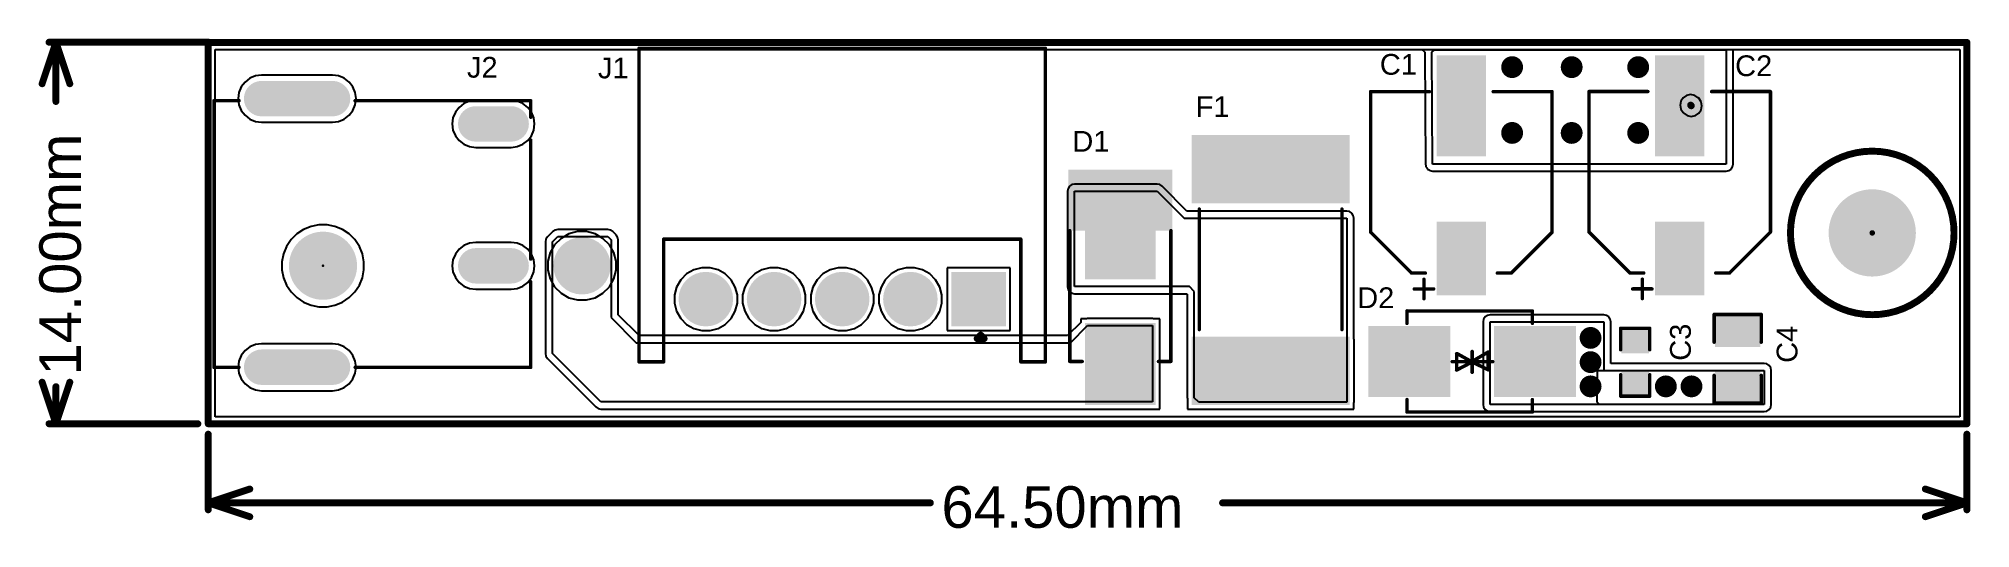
# Model space of a CAD drawing. Header units: inches. Extents: x -0.24 to 2.54, y -0.15 to 0.56.
import ezdxf

# ---------------------------------------------------------------- set-up
doc = ezdxf.new("R2010")
doc.units = ezdxf.units.IN
doc.header["$MEASUREMENT"] = 0
for name, color, linetype in [('Board Outline', 216, 'Continuous'), ('Bottom Layer', 5, 'Continuous'), ('Bottom Solder', 6, 'Continuous'), ('Multi-Layer', 9, 'Continuous'), ('Pad Holes', 156, 'Continuous'), ('Top Layer', 1, 'Continuous'), ('Top Overlay', 2, 'Continuous'), ('Top Paste', 8, 'Continuous'), ('Top Solder', 216, 'Continuous'), ('Via Holes', 16, 'Continuous')]:
    doc.layers.add(name, color=color, linetype=linetype)
doc.styles.add('Arial', font='', dxfattribs={"height": 0.2})
doc.styles.get('Arial').set_extended_font_data('Arial')

msp = doc.modelspace()

# ---------------------------------------------------------------- texts
at = {"layer": 'Top Overlay', "style": 'Arial'}
for s, height, p in [('J2', 0.03, (0.3736, 0.4998)), ('C1', 0.03, (1.6917, 0.504)), ('C2', 0.03, (2.2047, 0.502)), ('J1', 0.03, (0.5627, 0.4988)), ('F1', 0.03, (1.4257, 0.4429)), ('D1', 0.03, (1.2477, 0.3929)), ('D2', 0.03, (1.659, 0.167)), ('64.50mm', 0.06, (1.0587, -0.1502))]:
    msp.add_text(s, height=height, dxfattribs=at).set_placement(p)
for s, height, p in [('14.00mm', 0.06, (-0.1839, 0.0696)), ('C3', 0.03, (2.1407, 0.091)), ('C4', 0.03, (2.2947, 0.088))]:
    msp.add_text(s, height=height, rotation=90, dxfattribs=at).set_placement(p)

# ---------------------------------------------------------------- blocks, each defined once
blk = doc.blocks.new('DC_044K_D025_1')
at = {"layer": 'Bottom Layer'}
h = blk.add_hatch(color=5, dxfattribs=at)
edge = h.paths.add_edge_path()
edge.add_arc((-0.1545, 0.1939), 0.0236, 270, 450)
edge.add_line((-0.1545, 0.2175), (-0.2569, 0.2175))
edge.add_arc((-0.2569, 0.1939), 0.0236, 90, 270)
edge.add_line((-0.2569, 0.1703), (-0.1545, 0.1703))
h = blk.add_hatch(color=5, dxfattribs=at)
edge = h.paths.add_edge_path()
edge.add_arc((0.1034, 0.1574), 0.0236, 270, 450)
edge.add_line((0.1034, 0.181), (0.0522, 0.181))
edge.add_arc((0.0522, 0.1574), 0.0236, 90, 270)
edge.add_line((0.0522, 0.1337), (0.1034, 0.1337))
h = blk.add_hatch(color=5, dxfattribs=at)
edge = h.paths.add_edge_path()
edge.add_arc((0.1034, -0.0475), 0.0236, 270, 450)
edge.add_line((0.1034, -0.0239), (0.0522, -0.0239))
edge.add_arc((0.0522, -0.0475), 0.0236, 90, 270)
edge.add_line((0.0522, -0.0711), (0.1034, -0.0711))
h = blk.add_hatch(color=5, dxfattribs=at)
edge = h.paths.add_edge_path()
edge.add_arc((0.2057, -0.0475), 0.0394, 0, 360)
h = blk.add_hatch(color=5, dxfattribs=at)
edge = h.paths.add_edge_path()
edge.add_arc((-0.1545, -0.1939), 0.0236, 270, 450)
edge.add_line((-0.1545, -0.1703), (-0.2569, -0.1703))
edge.add_arc((-0.2569, -0.1939), 0.0236, 90, 270)
edge.add_line((-0.2569, -0.2175), (-0.1545, -0.2175))
at = {"layer": 'Bottom Solder'}
h = blk.add_hatch(color=6, dxfattribs=at)
edge = h.paths.add_edge_path()
edge.add_arc((-0.1545, 0.1939), 0.0256, 270, 450)
edge.add_line((-0.1545, 0.2195), (-0.2569, 0.2195))
edge.add_arc((-0.2569, 0.1939), 0.0256, 90, 270)
edge.add_line((-0.2569, 0.1683), (-0.1545, 0.1683))
h = blk.add_hatch(color=6, dxfattribs=at)
edge = h.paths.add_edge_path()
edge.add_arc((0.1034, 0.1574), 0.0256, 270, 450)
edge.add_line((0.1034, 0.183), (0.0522, 0.183))
edge.add_arc((0.0522, 0.1574), 0.0256, 90, 270)
edge.add_line((0.0522, 0.1317), (0.1034, 0.1317))
h = blk.add_hatch(color=6, dxfattribs=at)
edge = h.paths.add_edge_path()
edge.add_arc((0.1034, -0.0475), 0.0256, 270, 450)
edge.add_line((0.1034, -0.0219), (0.0522, -0.0219))
edge.add_arc((0.0522, -0.0475), 0.0256, 90, 270)
edge.add_line((0.0522, -0.0731), (0.1034, -0.0731))
h = blk.add_hatch(color=6, dxfattribs=at)
edge = h.paths.add_edge_path()
edge.add_arc((0.2057, -0.0475), 0.0414, 0, 360)
h = blk.add_hatch(color=6, dxfattribs=at)
edge = h.paths.add_edge_path()
edge.add_arc((-0.1683, -0.0474), 0.002, 0, 360)
h = blk.add_hatch(color=6, dxfattribs=at)
edge = h.paths.add_edge_path()
edge.add_arc((-0.1545, -0.1939), 0.0256, 270, 450)
edge.add_line((-0.1545, -0.1683), (-0.2569, -0.1683))
edge.add_arc((-0.2569, -0.1939), 0.0256, 90, 270)
edge.add_line((-0.2569, -0.2195), (-0.1545, -0.2195))
at = {"layer": 'Multi-Layer'}
h = blk.add_hatch(color=9, dxfattribs=at)
edge = h.paths.add_edge_path()
edge.add_arc((-0.1545, 0.1939), 0.0236, 270, 450)
edge.add_line((-0.1545, 0.2175), (-0.2569, 0.2175))
edge.add_arc((-0.2569, 0.1939), 0.0236, 90, 270)
edge.add_line((-0.2569, 0.1703), (-0.1545, 0.1703))
h = blk.add_hatch(color=9, dxfattribs=at)
edge = h.paths.add_edge_path()
edge.add_arc((0.1034, 0.1574), 0.0236, 270, 450)
edge.add_line((0.1034, 0.181), (0.0522, 0.181))
edge.add_arc((0.0522, 0.1574), 0.0236, 90, 270)
edge.add_line((0.0522, 0.1337), (0.1034, 0.1337))
h = blk.add_hatch(color=9, dxfattribs=at)
edge = h.paths.add_edge_path()
edge.add_arc((0.1034, -0.0475), 0.0236, 270, 450)
edge.add_line((0.1034, -0.0239), (0.0522, -0.0239))
edge.add_arc((0.0522, -0.0475), 0.0236, 90, 270)
edge.add_line((0.0522, -0.0711), (0.1034, -0.0711))
h = blk.add_hatch(color=9, dxfattribs=at)
edge = h.paths.add_edge_path()
edge.add_arc((0.2057, -0.0475), 0.0394, 0, 360)
h = blk.add_hatch(color=9, dxfattribs=at)
edge = h.paths.add_edge_path()
edge.add_arc((-0.1545, -0.1939), 0.0236, 270, 450)
edge.add_line((-0.1545, -0.1703), (-0.2569, -0.1703))
edge.add_arc((-0.2569, -0.1939), 0.0236, 90, 270)
edge.add_line((-0.2569, -0.2175), (-0.1545, -0.2175))
at = {"layer": 'Pad Holes'}
h = blk.add_hatch(color=7, dxfattribs=at)
edge = h.paths.add_edge_path()
edge.add_arc((-0.1585, 0.1939), 0.0118, 270, 450)
edge.add_line((-0.1585, 0.2057), (-0.253, 0.2057))
edge.add_arc((-0.253, 0.1939), 0.0118, 90, 270)
edge.add_line((-0.253, 0.1821), (-0.1585, 0.1821))
h = blk.add_hatch(color=7, dxfattribs=at)
edge = h.paths.add_edge_path()
edge.add_arc((0.1053, 0.1573), 0.0118, 270, 450)
edge.add_line((0.1053, 0.1691), (0.0502, 0.1691))
edge.add_arc((0.0502, 0.1573), 0.0118, 90, 270)
edge.add_line((0.0502, 0.1455), (0.1053, 0.1455))
h = blk.add_hatch(color=7, dxfattribs=at)
edge = h.paths.add_edge_path()
edge.add_arc((-0.1683, -0.0474), 0.0492, 0, 360)
h = blk.add_hatch(color=7, dxfattribs=at)
edge = h.paths.add_edge_path()
edge.add_arc((0.2057, -0.0474), 0.0256, 0, 360)
h = blk.add_hatch(color=7, dxfattribs=at)
edge = h.paths.add_edge_path()
edge.add_arc((0.1053, -0.0475), 0.0118, 270, 450)
edge.add_line((0.1053, -0.0357), (0.0502, -0.0357))
edge.add_arc((0.0502, -0.0475), 0.0118, 90, 270)
edge.add_line((0.0502, -0.0593), (0.1053, -0.0593))
h = blk.add_hatch(color=7, dxfattribs=at)
edge = h.paths.add_edge_path()
edge.add_arc((-0.1585, -0.1939), 0.0118, 270, 450)
edge.add_line((-0.1585, -0.1821), (-0.253, -0.1821))
edge.add_arc((-0.253, -0.1939), 0.0118, 90, 270)
edge.add_line((-0.253, -0.2057), (-0.1585, -0.2057))
at = {"layer": 'Top Layer'}
h = blk.add_hatch(color=1, dxfattribs=at)
edge = h.paths.add_edge_path()
edge.add_arc((-0.1545, 0.1939), 0.0236, 270, 450)
edge.add_line((-0.1545, 0.2175), (-0.2569, 0.2175))
edge.add_arc((-0.2569, 0.1939), 0.0236, 90, 270)
edge.add_line((-0.2569, 0.1703), (-0.1545, 0.1703))
h = blk.add_hatch(color=1, dxfattribs=at)
edge = h.paths.add_edge_path()
edge.add_arc((0.1034, 0.1574), 0.0236, 270, 450)
edge.add_line((0.1034, 0.181), (0.0522, 0.181))
edge.add_arc((0.0522, 0.1574), 0.0236, 90, 270)
edge.add_line((0.0522, 0.1337), (0.1034, 0.1337))
h = blk.add_hatch(color=1, dxfattribs=at)
edge = h.paths.add_edge_path()
edge.add_arc((0.1034, -0.0475), 0.0236, 270, 450)
edge.add_line((0.1034, -0.0239), (0.0522, -0.0239))
edge.add_arc((0.0522, -0.0475), 0.0236, 90, 270)
edge.add_line((0.0522, -0.0711), (0.1034, -0.0711))
h = blk.add_hatch(color=1, dxfattribs=at)
edge = h.paths.add_edge_path()
edge.add_arc((0.2057, -0.0475), 0.0394, 0, 360)
h = blk.add_hatch(color=1, dxfattribs=at)
edge = h.paths.add_edge_path()
edge.add_arc((-0.1545, -0.1939), 0.0236, 270, 450)
edge.add_line((-0.1545, -0.1703), (-0.2569, -0.1703))
edge.add_arc((-0.2569, -0.1939), 0.0236, 90, 270)
edge.add_line((-0.2569, -0.2175), (-0.1545, -0.2175))
at = {"layer": 'Top Solder'}
h = blk.add_hatch(color=216, dxfattribs=at)
edge = h.paths.add_edge_path()
edge.add_arc((-0.1545, 0.1939), 0.0256, 270, 450)
edge.add_line((-0.1545, 0.2195), (-0.2569, 0.2195))
edge.add_arc((-0.2569, 0.1939), 0.0256, 90, 270)
edge.add_line((-0.2569, 0.1683), (-0.1545, 0.1683))
h = blk.add_hatch(color=216, dxfattribs=at)
edge = h.paths.add_edge_path()
edge.add_arc((0.1034, 0.1574), 0.0256, 270, 450)
edge.add_line((0.1034, 0.183), (0.0522, 0.183))
edge.add_arc((0.0522, 0.1574), 0.0256, 90, 270)
edge.add_line((0.0522, 0.1317), (0.1034, 0.1317))
h = blk.add_hatch(color=216, dxfattribs=at)
edge = h.paths.add_edge_path()
edge.add_arc((0.1034, -0.0475), 0.0256, 270, 450)
edge.add_line((0.1034, -0.0219), (0.0522, -0.0219))
edge.add_arc((0.0522, -0.0475), 0.0256, 90, 270)
edge.add_line((0.0522, -0.0731), (0.1034, -0.0731))
h = blk.add_hatch(color=216, dxfattribs=at)
edge = h.paths.add_edge_path()
edge.add_arc((0.2057, -0.0475), 0.0414, 0, 360)
h = blk.add_hatch(color=216, dxfattribs=at)
edge = h.paths.add_edge_path()
edge.add_arc((-0.1683, -0.0474), 0.002, 0, 360)
h = blk.add_hatch(color=216, dxfattribs=at)
edge = h.paths.add_edge_path()
edge.add_arc((-0.1545, -0.1939), 0.0256, 270, 450)
edge.add_line((-0.1545, -0.1683), (-0.2569, -0.1683))
edge.add_arc((-0.2569, -0.1939), 0.0256, 90, 270)
edge.add_line((-0.2569, -0.2195), (-0.1545, -0.2195))
at = {"layer": 'Top Overlay'}
for points in [[(-0.3258, 0.0811, 0.005, 0.005, 0), (-0.3258, 0.1909, 0.005, 0.005, 0)], [(-0.3258, 0.1909, 0.005, 0.005, 0), (-0.2895, 0.1909, 0.005, 0.005, 0)], [(-0.1219, 0.1909, 0.005, 0.005, 0), (0.1317, 0.1909, 0.005, 0.005, 0)], [(0.1317, 0.167, 0.005, 0.005, 0), (0.1317, 0.1909, 0.005, 0.005, 0)], [(0.1317, -0.0377, 0.005, 0.005, 0), (0.1317, 0.1341, 0.005, 0.005, 0)], [(-0.3258, -0.0439, 0.005, 0.005, 0), (-0.3258, 0.0811, 0.005, 0.005, 0)], [(-0.3258, -0.1941, 0.005, 0.005, 0), (-0.3258, -0.0439, 0.005, 0.005, 0)], [(0.1317, -0.1941, 0.005, 0.005, 0), (0.1317, -0.0706, 0.005, 0.005, 0)], [(-0.3258, -0.1941, 0.005, 0.005, 0), (-0.2896, -0.1941, 0.005, 0.005, 0)], [(-0.1218, -0.1941, 0.005, 0.005, 0), (0.1317, -0.1941, 0.005, 0.005, 0)]]:
    blk.add_lwpolyline(points, format="xyseb", dxfattribs=at)
for points in [[(-0.327, 0.1909, 0.0025, 0.0025, 1), (-0.3245, 0.1909, 0.0025, 0.0025, 1)], [(-0.327, 0.1909, 0.0025, 0.0025, 1), (-0.3245, 0.1909, 0.0025, 0.0025, 1)], [(-0.2907, 0.1909, 0.0025, 0.0025, 1), (-0.2882, 0.1909, 0.0025, 0.0025, 1)], [(-0.1232, 0.1909, 0.0025, 0.0025, 1), (-0.1207, 0.1909, 0.0025, 0.0025, 1)], [(0.1304, 0.1909, 0.0025, 0.0025, 1), (0.1329, 0.1909, 0.0025, 0.0025, 1)], [(0.1304, 0.1909, 0.0025, 0.0025, 1), (0.1329, 0.1909, 0.0025, 0.0025, 1)], [(0.1304, 0.167, 0.0025, 0.0025, 1), (0.1329, 0.167, 0.0025, 0.0025, 1)], [(0.1304, 0.1341, 0.0025, 0.0025, 1), (0.1329, 0.1341, 0.0025, 0.0025, 1)], [(-0.327, 0.0811, 0.0025, 0.0025, 1), (-0.3245, 0.0811, 0.0025, 0.0025, 1)], [(-0.327, 0.0811, 0.0025, 0.0025, 1), (-0.3245, 0.0811, 0.0025, 0.0025, 1)], [(-0.327, -0.0439, 0.0025, 0.0025, 1), (-0.3245, -0.0439, 0.0025, 0.0025, 1)], [(-0.327, -0.0439, 0.0025, 0.0025, 1), (-0.3245, -0.0439, 0.0025, 0.0025, 1)], [(0.1304, -0.0377, 0.0025, 0.0025, 1), (0.1329, -0.0377, 0.0025, 0.0025, 1)], [(0.1304, -0.0706, 0.0025, 0.0025, 1), (0.1329, -0.0706, 0.0025, 0.0025, 1)], [(-0.327, -0.1941, 0.0025, 0.0025, 1), (-0.3245, -0.1941, 0.0025, 0.0025, 1)], [(-0.327, -0.1941, 0.0025, 0.0025, 1), (-0.3245, -0.1941, 0.0025, 0.0025, 1)], [(-0.2909, -0.1941, 0.0025, 0.0025, 1), (-0.2884, -0.1941, 0.0025, 0.0025, 1)], [(-0.1231, -0.1941, 0.0025, 0.0025, 1), (-0.1206, -0.1941, 0.0025, 0.0025, 1)], [(0.1304, -0.1941, 0.0025, 0.0025, 1), (0.1329, -0.1941, 0.0025, 0.0025, 1)], [(0.1304, -0.1941, 0.0025, 0.0025, 1), (0.1329, -0.1941, 0.0025, 0.0025, 1)]]:
    blk.add_lwpolyline(points, format="xyseb", close=True, dxfattribs=at)
blk = doc.blocks.new('S5B_XH_A_LF__SN__2')
at = {"layer": 'Bottom Layer'}
blk.add_hatch(color=5, dxfattribs=at).paths.add_polyline_path([(-0.2323, 0.0354), (-0.1614, 0.0354), (-0.1614, -0.0354), (-0.2323, -0.0354)])
h = blk.add_hatch(color=5, dxfattribs=at)
edge = h.paths.add_edge_path()
edge.add_arc((-0.0984, 0), 0.0354, 0, 360)
h = blk.add_hatch(color=5, dxfattribs=at)
edge = h.paths.add_edge_path()
edge.add_arc((0, 0), 0.0354, 0, 360)
h = blk.add_hatch(color=5, dxfattribs=at)
edge = h.paths.add_edge_path()
edge.add_arc((0.0984, 0), 0.0354, 0, 360)
h = blk.add_hatch(color=5, dxfattribs=at)
edge = h.paths.add_edge_path()
edge.add_arc((0.1969, 0), 0.0354, 0, 360)
at = {"layer": 'Bottom Solder'}
blk.add_hatch(color=6, dxfattribs=at).paths.add_polyline_path([(-0.2363, 0.0394), (-0.1574, 0.0394), (-0.1574, -0.0394), (-0.2363, -0.0394)])
h = blk.add_hatch(color=6, dxfattribs=at)
edge = h.paths.add_edge_path()
edge.add_arc((-0.0984, 0), 0.0394, 0, 360)
h = blk.add_hatch(color=6, dxfattribs=at)
edge = h.paths.add_edge_path()
edge.add_arc((0, 0), 0.0394, 0, 360)
h = blk.add_hatch(color=6, dxfattribs=at)
edge = h.paths.add_edge_path()
edge.add_arc((0.0984, 0), 0.0394, 0, 360)
h = blk.add_hatch(color=6, dxfattribs=at)
edge = h.paths.add_edge_path()
edge.add_arc((0.1969, 0), 0.0394, 0, 360)
at = {"layer": 'Multi-Layer'}
blk.add_hatch(color=9, dxfattribs=at).paths.add_polyline_path([(-0.2323, 0.0354), (-0.1614, 0.0354), (-0.1614, -0.0354), (-0.2323, -0.0354)])
h = blk.add_hatch(color=9, dxfattribs=at)
edge = h.paths.add_edge_path()
edge.add_arc((-0.0984, 0), 0.0354, 0, 360)
h = blk.add_hatch(color=9, dxfattribs=at)
edge = h.paths.add_edge_path()
edge.add_arc((0, 0), 0.0354, 0, 360)
h = blk.add_hatch(color=9, dxfattribs=at)
edge = h.paths.add_edge_path()
edge.add_arc((0.0984, 0), 0.0354, 0, 360)
h = blk.add_hatch(color=9, dxfattribs=at)
edge = h.paths.add_edge_path()
edge.add_arc((0.1969, 0), 0.0354, 0, 360)
at = {"layer": 'Pad Holes'}
h = blk.add_hatch(color=7, dxfattribs=at)
edge = h.paths.add_edge_path()
edge.add_arc((-0.1969, 0), 0.0197, 0, 360)
h = blk.add_hatch(color=7, dxfattribs=at)
edge = h.paths.add_edge_path()
edge.add_arc((-0.0984, 0), 0.0197, 0, 360)
h = blk.add_hatch(color=7, dxfattribs=at)
edge = h.paths.add_edge_path()
edge.add_arc((0, 0), 0.0197, 0, 360)
h = blk.add_hatch(color=7, dxfattribs=at)
edge = h.paths.add_edge_path()
edge.add_arc((0.0984, 0), 0.0197, 0, 360)
h = blk.add_hatch(color=7, dxfattribs=at)
edge = h.paths.add_edge_path()
edge.add_arc((0.1969, 0), 0.0197, 0, 360)
at = {"layer": 'Top Layer'}
blk.add_hatch(color=1, dxfattribs=at).paths.add_polyline_path([(-0.2323, 0.0354), (-0.1614, 0.0354), (-0.1614, -0.0354), (-0.2323, -0.0354)])
h = blk.add_hatch(color=1, dxfattribs=at)
edge = h.paths.add_edge_path()
edge.add_arc((-0.0984, 0), 0.0354, 0, 360)
h = blk.add_hatch(color=1, dxfattribs=at)
edge = h.paths.add_edge_path()
edge.add_arc((0, 0), 0.0354, 0, 360)
h = blk.add_hatch(color=1, dxfattribs=at)
edge = h.paths.add_edge_path()
edge.add_arc((0.0984, 0), 0.0354, 0, 360)
h = blk.add_hatch(color=1, dxfattribs=at)
edge = h.paths.add_edge_path()
edge.add_arc((0.1969, 0), 0.0354, 0, 360)
at = {"layer": 'Top Solder'}
blk.add_hatch(color=216, dxfattribs=at).paths.add_polyline_path([(-0.2363, 0.0394), (-0.1574, 0.0394), (-0.1574, -0.0394), (-0.2363, -0.0394)])
h = blk.add_hatch(color=216, dxfattribs=at)
edge = h.paths.add_edge_path()
edge.add_arc((-0.0984, 0), 0.0394, 0, 360)
h = blk.add_hatch(color=216, dxfattribs=at)
edge = h.paths.add_edge_path()
edge.add_arc((0, 0), 0.0394, 0, 360)
h = blk.add_hatch(color=216, dxfattribs=at)
edge = h.paths.add_edge_path()
edge.add_arc((0.0984, 0), 0.0394, 0, 360)
h = blk.add_hatch(color=216, dxfattribs=at)
edge = h.paths.add_edge_path()
edge.add_arc((0.1969, 0), 0.0394, 0, 360)
at = {"layer": 'Top Overlay'}
for points in [[(-0.2579, 0.0906, 0.005, 0.005, 0), (-0.2933, 0.0906, 0.005, 0.005, 0)], [(-0.2933, 0.0906, 0.005, 0.005, 0), (-0.2933, -0.3622, 0.005, 0.005, 0)], [(-0.2579, 0.0906, 0.005, 0.005, 0), (-0.2579, -0.0866, 0.005, 0.005, 0)], [(0.2579, 0.0906, 0.005, 0.005, 0), (0.2579, -0.0866, 0.005, 0.005, 0)], [(0.2933, 0.0906, 0.005, 0.005, 0), (0.2579, 0.0906, 0.005, 0.005, 0)], [(0.2933, 0.0906, 0.005, 0.005, 0), (0.2933, -0.3622, 0.005, 0.005, 0)], [(-0.1949, 0.057, 0.01, 0.01, 0), (-0.2049, 0.057, 0.01, 0.01, 0)], [(-0.1999, 0.052, 0.01, 0.01, 0), (-0.2049, 0.057, 0.01, 0.01, 0)], [(-0.1949, 0.057, 0.01, 0.01, 0), (-0.1999, 0.052, 0.01, 0.01, 0)], [(0.2579, -0.0866, 0.005, 0.005, 0), (-0.2579, -0.0866, 0.005, 0.005, 0)], [(0.2933, -0.3622, 0.005, 0.005, 0), (-0.2933, -0.3622, 0.005, 0.005, 0)]]:
    blk.add_lwpolyline(points, format="xyseb", dxfattribs=at)
for points in [[(-0.2946, 0.0906, 0.0025, 0.0025, 1), (-0.2921, 0.0906, 0.0025, 0.0025, 1)], [(-0.2946, 0.0906, 0.0025, 0.0025, 1), (-0.2921, 0.0906, 0.0025, 0.0025, 1)], [(-0.2591, 0.0906, 0.0025, 0.0025, 1), (-0.2566, 0.0906, 0.0025, 0.0025, 1)], [(-0.2591, 0.0906, 0.0025, 0.0025, 1), (-0.2566, 0.0906, 0.0025, 0.0025, 1)], [(0.2566, 0.0906, 0.0025, 0.0025, 1), (0.2591, 0.0906, 0.0025, 0.0025, 1)], [(0.2566, 0.0906, 0.0025, 0.0025, 1), (0.2591, 0.0906, 0.0025, 0.0025, 1)], [(0.2921, 0.0906, 0.0025, 0.0025, 1), (0.2946, 0.0906, 0.0025, 0.0025, 1)], [(0.2921, 0.0906, 0.0025, 0.0025, 1), (0.2946, 0.0906, 0.0025, 0.0025, 1)], [(-0.2074, 0.057, 0.005, 0.005, 1), (-0.2024, 0.057, 0.005, 0.005, 1)], [(-0.2074, 0.057, 0.005, 0.005, 1), (-0.2024, 0.057, 0.005, 0.005, 1)], [(-0.2024, 0.052, 0.005, 0.005, 1), (-0.1974, 0.052, 0.005, 0.005, 1)], [(-0.2024, 0.052, 0.005, 0.005, 1), (-0.1974, 0.052, 0.005, 0.005, 1)], [(-0.1974, 0.057, 0.005, 0.005, 1), (-0.1924, 0.057, 0.005, 0.005, 1)], [(-0.1974, 0.057, 0.005, 0.005, 1), (-0.1924, 0.057, 0.005, 0.005, 1)], [(-0.2591, -0.0866, 0.0025, 0.0025, 1), (-0.2566, -0.0866, 0.0025, 0.0025, 1)], [(-0.2591, -0.0866, 0.0025, 0.0025, 1), (-0.2566, -0.0866, 0.0025, 0.0025, 1)], [(0.2566, -0.0866, 0.0025, 0.0025, 1), (0.2591, -0.0866, 0.0025, 0.0025, 1)], [(0.2566, -0.0866, 0.0025, 0.0025, 1), (0.2591, -0.0866, 0.0025, 0.0025, 1)], [(-0.2946, -0.3622, 0.0025, 0.0025, 1), (-0.2921, -0.3622, 0.0025, 0.0025, 1)], [(-0.2946, -0.3622, 0.0025, 0.0025, 1), (-0.2921, -0.3622, 0.0025, 0.0025, 1)], [(0.2921, -0.3622, 0.0025, 0.0025, 1), (0.2946, -0.3622, 0.0025, 0.0025, 1)], [(0.2921, -0.3622, 0.0025, 0.0025, 1), (0.2946, -0.3622, 0.0025, 0.0025, 1)]]:
    blk.add_lwpolyline(points, format="xyseb", close=True, dxfattribs=at)
blk = doc.blocks.new('F____2920_3')
at = {"layer": 'Top Layer'}
for points in [[(-0.1909, 0.1102), (-0.1004, 0.1102), (-0.1004, -0.1102), (-0.1909, -0.1102)], [(0.1004, 0.1102), (0.1909, 0.1102), (0.1909, -0.1102), (0.1004, -0.1102)]]:
    blk.add_hatch(color=1, dxfattribs=at).paths.add_polyline_path(points)
at = {"layer": 'Top Paste'}
for points in [[(-0.1909, 0.1102), (-0.1004, 0.1102), (-0.1004, -0.1102), (-0.1909, -0.1102)], [(0.1004, 0.1102), (0.1909, 0.1102), (0.1909, -0.1102), (0.1004, -0.1102)]]:
    blk.add_hatch(color=8, dxfattribs=at).paths.add_polyline_path(points)
at = {"layer": 'Top Solder'}
for points in [[(-0.1949, 0.1142), (-0.0964, 0.1142), (-0.0964, -0.1142), (-0.1949, -0.1142)], [(0.0964, 0.1142), (0.1949, 0.1142), (0.1949, -0.1142), (0.0964, -0.1142)]]:
    blk.add_hatch(color=216, dxfattribs=at).paths.add_polyline_path(points)
at = {"layer": 'Top Overlay'}
for points in [[(-0.086, 0.103, 0.005, 0.005, 0), (0.088, 0.103, 0.005, 0.005, 0)], [(-0.086, -0.103, 0.005, 0.005, 0), (0.088, -0.103, 0.005, 0.005, 0)]]:
    blk.add_lwpolyline(points, format="xyseb", dxfattribs=at)
for points in [[(-0.0872, 0.103, 0.0025, 0.0025, 1), (-0.0848, 0.103, 0.0025, 0.0025, 1)], [(0.0867, 0.103, 0.0025, 0.0025, 1), (0.0892, 0.103, 0.0025, 0.0025, 1)], [(-0.0872, -0.103, 0.0025, 0.0025, 1), (-0.0848, -0.103, 0.0025, 0.0025, 1)], [(0.0867, -0.103, 0.0025, 0.0025, 1), (0.0892, -0.103, 0.0025, 0.0025, 1)]]:
    blk.add_lwpolyline(points, format="xyseb", close=True, dxfattribs=at)
blk = doc.blocks.new('SMB__4')
at = {"layer": 'Top Layer'}
for points in [[(-0.1457, -0.0472), (-0.1457, 0.0472), (-0.0354, 0.0472), (-0.0354, -0.0472)], [(0.0354, -0.0472), (0.0354, 0.0472), (0.1457, 0.0472), (0.1457, -0.0472)]]:
    blk.add_hatch(color=1, dxfattribs=at).paths.add_polyline_path(points)
at = {"layer": 'Top Overlay'}
for points in [[(0.102, 0.049), (0.19, 0.049), (0.19, 0.075), (0.102, 0.075)], [(0.147, -0.065), (0.19, -0.065), (0.19, 0.053), (0.147, 0.053)], [(0.102, -0.075), (0.19, -0.075), (0.19, -0.049), (0.102, -0.049)]]:
    blk.add_hatch(color=2, dxfattribs=at).paths.add_polyline_path(points)
at = {"layer": 'Top Paste'}
for points in [[(-0.1457, -0.0472), (-0.1457, 0.0472), (-0.0354, 0.0472), (-0.0354, -0.0472)], [(0.0354, -0.0472), (0.0354, 0.0472), (0.1457, 0.0472), (0.1457, -0.0472)]]:
    blk.add_hatch(color=8, dxfattribs=at).paths.add_polyline_path(points)
at = {"layer": 'Top Solder'}
for points in [[(-0.1497, -0.0512), (-0.1497, 0.0512), (-0.0314, 0.0512), (-0.0314, -0.0512)], [(0.0314, -0.0512), (0.0314, 0.0512), (0.1497, 0.0512), (0.1497, -0.0512)]]:
    blk.add_hatch(color=216, dxfattribs=at).paths.add_polyline_path(points)
at = {"layer": 'Top Overlay'}
for points in [[(-0.087, 0.073, 0.005, 0.005, 0), (-0.087, 0.055, 0.005, 0.005, 0)], [(-0.087, 0.073, 0.005, 0.005, 0), (0.102, 0.073, 0.005, 0.005, 0)], [(-0.087, -0.055, 0.005, 0.005, 0), (-0.087, -0.073, 0.005, 0.005, 0)], [(-0.087, -0.073, 0.005, 0.005, 0), (0.102, -0.073, 0.005, 0.005, 0)]]:
    blk.add_lwpolyline(points, format="xyseb", dxfattribs=at)
for points in [[(-0.0882, 0.073, 0.0025, 0.0025, 1), (-0.0858, 0.073, 0.0025, 0.0025, 1)], [(-0.0882, 0.073, 0.0025, 0.0025, 1), (-0.0858, 0.073, 0.0025, 0.0025, 1)], [(-0.0882, 0.055, 0.0025, 0.0025, 1), (-0.0858, 0.055, 0.0025, 0.0025, 1)], [(0.1008, 0.073, 0.0025, 0.0025, 1), (0.1032, 0.073, 0.0025, 0.0025, 1)], [(-0.0882, -0.055, 0.0025, 0.0025, 1), (-0.0858, -0.055, 0.0025, 0.0025, 1)], [(-0.0882, -0.073, 0.0025, 0.0025, 1), (-0.0858, -0.073, 0.0025, 0.0025, 1)], [(-0.0882, -0.073, 0.0025, 0.0025, 1), (-0.0858, -0.073, 0.0025, 0.0025, 1)], [(0.1008, -0.073, 0.0025, 0.0025, 1), (0.1032, -0.073, 0.0025, 0.0025, 1)]]:
    blk.add_lwpolyline(points, format="xyseb", close=True, dxfattribs=at)
blk = doc.blocks.new('RVT1H470M0607_5')
at = {"layer": 'Top Layer'}
for points in [[(-0.1594, 0.0315), (-0.061, 0.0315), (-0.061, -0.0315), (-0.1594, -0.0315)], [(0.0413, 0.0315), (0.1791, 0.0315), (0.1791, -0.0315), (0.0413, -0.0315)]]:
    blk.add_hatch(color=1, dxfattribs=at).paths.add_polyline_path(points)
at = {"layer": 'Top Paste'}
for points in [[(-0.1594, 0.0315), (-0.061, 0.0315), (-0.061, -0.0315), (-0.1594, -0.0315)], [(0.0413, 0.0315), (0.1791, 0.0315), (0.1791, -0.0315), (0.0413, -0.0315)]]:
    blk.add_hatch(color=8, dxfattribs=at).paths.add_polyline_path(points)
at = {"layer": 'Top Solder'}
for points in [[(-0.1634, 0.0355), (-0.057, 0.0355), (-0.057, -0.0355), (-0.1634, -0.0355)], [(0.0373, 0.0355), (0.1831, 0.0355), (0.1831, -0.0355), (0.0373, -0.0355)]]:
    blk.add_hatch(color=216, dxfattribs=at).paths.add_polyline_path(points)
at = {"layer": 'Top Overlay'}
for points in [[(-0.0722, 0.131, 0.005, 0.005, 0), (-0.1312, 0.072, 0.005, 0.005, 0)], [(-0.0722, 0.131, 0.005, 0.005, 0), (0.1308, 0.131, 0.005, 0.005, 0)], [(0.1308, 0.131, 0.005, 0.005, 0), (0.1308, 0.046, 0.005, 0.005, 0)], [(-0.1682, 0.054, 0.005, 0.005, 0), (-0.1402, 0.054, 0.005, 0.005, 0)], [(-0.1542, 0.068, 0.005, 0.005, 0), (-0.1542, 0.04, 0.005, 0.005, 0)], [(-0.1312, 0.072, 0.005, 0.005, 0), (-0.1312, 0.052, 0.005, 0.005, 0)], [(-0.1312, -0.052, 0.005, 0.005, 0), (-0.1312, -0.072, 0.005, 0.005, 0)], [(0.1308, -0.046, 0.005, 0.005, 0), (0.1308, -0.131, 0.005, 0.005, 0)], [(-0.1312, -0.072, 0.005, 0.005, 0), (-0.0722, -0.131, 0.005, 0.005, 0)], [(-0.0722, -0.131, 0.005, 0.005, 0), (0.1308, -0.131, 0.005, 0.005, 0)]]:
    blk.add_lwpolyline(points, format="xyseb", dxfattribs=at)
for points in [[(-0.0735, 0.131, 0.0025, 0.0025, 1), (-0.071, 0.131, 0.0025, 0.0025, 1)], [(-0.0735, 0.131, 0.0025, 0.0025, 1), (-0.071, 0.131, 0.0025, 0.0025, 1)], [(0.1295, 0.131, 0.0025, 0.0025, 1), (0.132, 0.131, 0.0025, 0.0025, 1)], [(0.1295, 0.131, 0.0025, 0.0025, 1), (0.132, 0.131, 0.0025, 0.0025, 1)], [(-0.1695, 0.054, 0.0025, 0.0025, 1), (-0.167, 0.054, 0.0025, 0.0025, 1)], [(-0.1555, 0.068, 0.0025, 0.0025, 1), (-0.153, 0.068, 0.0025, 0.0025, 1)], [(-0.1415, 0.054, 0.0025, 0.0025, 1), (-0.139, 0.054, 0.0025, 0.0025, 1)], [(-0.1325, 0.072, 0.0025, 0.0025, 1), (-0.13, 0.072, 0.0025, 0.0025, 1)], [(-0.1325, 0.072, 0.0025, 0.0025, 1), (-0.13, 0.072, 0.0025, 0.0025, 1)], [(-0.1555, 0.04, 0.0025, 0.0025, 1), (-0.153, 0.04, 0.0025, 0.0025, 1)], [(-0.1325, 0.052, 0.0025, 0.0025, 1), (-0.13, 0.052, 0.0025, 0.0025, 1)], [(0.1295, 0.046, 0.0025, 0.0025, 1), (0.132, 0.046, 0.0025, 0.0025, 1)], [(-0.1325, -0.052, 0.0025, 0.0025, 1), (-0.13, -0.052, 0.0025, 0.0025, 1)], [(0.1295, -0.046, 0.0025, 0.0025, 1), (0.132, -0.046, 0.0025, 0.0025, 1)], [(-0.1325, -0.072, 0.0025, 0.0025, 1), (-0.13, -0.072, 0.0025, 0.0025, 1)], [(-0.1325, -0.072, 0.0025, 0.0025, 1), (-0.13, -0.072, 0.0025, 0.0025, 1)], [(-0.0735, -0.131, 0.0025, 0.0025, 1), (-0.071, -0.131, 0.0025, 0.0025, 1)], [(-0.0735, -0.131, 0.0025, 0.0025, 1), (-0.071, -0.131, 0.0025, 0.0025, 1)], [(0.1295, -0.131, 0.0025, 0.0025, 1), (0.132, -0.131, 0.0025, 0.0025, 1)], [(0.1295, -0.131, 0.0025, 0.0025, 1), (0.132, -0.131, 0.0025, 0.0025, 1)]]:
    blk.add_lwpolyline(points, format="xyseb", close=True, dxfattribs=at)
blk = doc.blocks.new('RVT1H470M0607_6')
at = {"layer": 'Top Layer'}
for points in [[(-0.1594, 0.0315), (-0.061, 0.0315), (-0.061, -0.0315), (-0.1594, -0.0315)], [(0.0413, 0.0315), (0.1791, 0.0315), (0.1791, -0.0315), (0.0413, -0.0315)]]:
    blk.add_hatch(color=1, dxfattribs=at).paths.add_polyline_path(points)
at = {"layer": 'Top Paste'}
for points in [[(-0.1594, 0.0315), (-0.061, 0.0315), (-0.061, -0.0315), (-0.1594, -0.0315)], [(0.0413, 0.0315), (0.1791, 0.0315), (0.1791, -0.0315), (0.0413, -0.0315)]]:
    blk.add_hatch(color=8, dxfattribs=at).paths.add_polyline_path(points)
at = {"layer": 'Top Solder'}
for points in [[(-0.1634, 0.0355), (-0.057, 0.0355), (-0.057, -0.0355), (-0.1634, -0.0355)], [(0.0373, 0.0355), (0.1831, 0.0355), (0.1831, -0.0355), (0.0373, -0.0355)]]:
    blk.add_hatch(color=216, dxfattribs=at).paths.add_polyline_path(points)
at = {"layer": 'Top Overlay'}
for points in [[(-0.0722, 0.131, 0.005, 0.005, 0), (-0.1312, 0.072, 0.005, 0.005, 0)], [(-0.0722, 0.131, 0.005, 0.005, 0), (0.1308, 0.131, 0.005, 0.005, 0)], [(0.1308, 0.131, 0.005, 0.005, 0), (0.1308, 0.046, 0.005, 0.005, 0)], [(-0.1682, 0.054, 0.005, 0.005, 0), (-0.1402, 0.054, 0.005, 0.005, 0)], [(-0.1542, 0.068, 0.005, 0.005, 0), (-0.1542, 0.04, 0.005, 0.005, 0)], [(-0.1312, 0.072, 0.005, 0.005, 0), (-0.1312, 0.052, 0.005, 0.005, 0)], [(-0.1312, -0.052, 0.005, 0.005, 0), (-0.1312, -0.072, 0.005, 0.005, 0)], [(0.1308, -0.046, 0.005, 0.005, 0), (0.1308, -0.131, 0.005, 0.005, 0)], [(-0.1312, -0.072, 0.005, 0.005, 0), (-0.0722, -0.131, 0.005, 0.005, 0)], [(-0.0722, -0.131, 0.005, 0.005, 0), (0.1308, -0.131, 0.005, 0.005, 0)]]:
    blk.add_lwpolyline(points, format="xyseb", dxfattribs=at)
for points in [[(-0.0735, 0.131, 0.0025, 0.0025, 1), (-0.071, 0.131, 0.0025, 0.0025, 1)], [(-0.0735, 0.131, 0.0025, 0.0025, 1), (-0.071, 0.131, 0.0025, 0.0025, 1)], [(0.1295, 0.131, 0.0025, 0.0025, 1), (0.132, 0.131, 0.0025, 0.0025, 1)], [(0.1295, 0.131, 0.0025, 0.0025, 1), (0.132, 0.131, 0.0025, 0.0025, 1)], [(-0.1695, 0.054, 0.0025, 0.0025, 1), (-0.167, 0.054, 0.0025, 0.0025, 1)], [(-0.1555, 0.068, 0.0025, 0.0025, 1), (-0.153, 0.068, 0.0025, 0.0025, 1)], [(-0.1415, 0.054, 0.0025, 0.0025, 1), (-0.139, 0.054, 0.0025, 0.0025, 1)], [(-0.1325, 0.072, 0.0025, 0.0025, 1), (-0.13, 0.072, 0.0025, 0.0025, 1)], [(-0.1325, 0.072, 0.0025, 0.0025, 1), (-0.13, 0.072, 0.0025, 0.0025, 1)], [(-0.1555, 0.04, 0.0025, 0.0025, 1), (-0.153, 0.04, 0.0025, 0.0025, 1)], [(-0.1325, 0.052, 0.0025, 0.0025, 1), (-0.13, 0.052, 0.0025, 0.0025, 1)], [(0.1295, 0.046, 0.0025, 0.0025, 1), (0.132, 0.046, 0.0025, 0.0025, 1)], [(-0.1325, -0.052, 0.0025, 0.0025, 1), (-0.13, -0.052, 0.0025, 0.0025, 1)], [(0.1295, -0.046, 0.0025, 0.0025, 1), (0.132, -0.046, 0.0025, 0.0025, 1)], [(-0.1325, -0.072, 0.0025, 0.0025, 1), (-0.13, -0.072, 0.0025, 0.0025, 1)], [(-0.1325, -0.072, 0.0025, 0.0025, 1), (-0.13, -0.072, 0.0025, 0.0025, 1)], [(-0.0735, -0.131, 0.0025, 0.0025, 1), (-0.071, -0.131, 0.0025, 0.0025, 1)], [(-0.0735, -0.131, 0.0025, 0.0025, 1), (-0.071, -0.131, 0.0025, 0.0025, 1)], [(0.1295, -0.131, 0.0025, 0.0025, 1), (0.132, -0.131, 0.0025, 0.0025, 1)], [(0.1295, -0.131, 0.0025, 0.0025, 1), (0.132, -0.131, 0.0025, 0.0025, 1)]]:
    blk.add_lwpolyline(points, format="xyseb", close=True, dxfattribs=at)
blk = doc.blocks.new('SMB_B__D___________7')
at = {"layer": 'Top Layer'}
for points in [[(-0.1457, -0.0472), (-0.1457, 0.0472), (-0.0354, 0.0472), (-0.0354, -0.0472)], [(0.0354, -0.0472), (0.0354, 0.0472), (0.1457, 0.0472), (0.1457, -0.0472)]]:
    blk.add_hatch(color=1, dxfattribs=at).paths.add_polyline_path(points)
at = {"layer": 'Top Paste'}
for points in [[(-0.1457, -0.0472), (-0.1457, 0.0472), (-0.0354, 0.0472), (-0.0354, -0.0472)], [(0.0354, -0.0472), (0.0354, 0.0472), (0.1457, 0.0472), (0.1457, -0.0472)]]:
    blk.add_hatch(color=8, dxfattribs=at).paths.add_polyline_path(points)
at = {"layer": 'Top Solder'}
for points in [[(-0.1497, -0.0512), (-0.1497, 0.0512), (-0.0314, 0.0512), (-0.0314, -0.0512)], [(0.0314, -0.0512), (0.0314, 0.0512), (0.1497, 0.0512), (0.1497, -0.0512)]]:
    blk.add_hatch(color=216, dxfattribs=at).paths.add_polyline_path(points)
at = {"layer": 'Top Overlay'}
for points in [[(0.094, 0.073, 0.005, 0.005, 0), (-0.087, 0.073, 0.005, 0.005, 0)], [(-0.087, 0.073, 0.005, 0.005, 0), (-0.087, 0.055, 0.005, 0.005, 0)], [(0.0941, 0.073, 0.005, 0.005, 0), (0.0941, 0.055, 0.005, 0.005, 0)], [(0.0288, 0.0003, 0.005, 0.005, 0), (-0.0298, 0.0003, 0.005, 0.005, 0)], [(0, 0.0007, 0.005, 0.005, 0), (-0.0231, 0.0121, 0.005, 0.005, 0)], [(-0.0231, 0.0121, 0.005, 0.005, 0), (-0.0231, -0.0136, 0.005, 0.005, 0)], [(0.0007, 0.0004, 0.005, 0.005, 0), (-0.0231, -0.0136, 0.005, 0.005, 0)], [(0, 0.0157, 0.005, 0.005, 0), (0, 0.0007, 0.005, 0.005, 0)], [(0.0225, 0.0125, 0.005, 0.005, 0), (0, 0.0007, 0.005, 0.005, 0)], [(0, 0.0007, 0.005, 0.005, 0), (0, -0.0143, 0.005, 0.005, 0)], [(0.0213, -0.0111, 0.005, 0.005, 0), (0.0007, 0.0004, 0.005, 0.005, 0)], [(0.0225, 0.0125, 0.005, 0.005, 0), (0.0225, -0.0111, 0.005, 0.005, 0)], [(-0.087, -0.055, 0.005, 0.005, 0), (-0.087, -0.073, 0.005, 0.005, 0)], [(0.0941, -0.055, 0.005, 0.005, 0), (0.0941, -0.073, 0.005, 0.005, 0)], [(0.094, -0.073, 0.005, 0.005, 0), (-0.087, -0.073, 0.005, 0.005, 0)]]:
    blk.add_lwpolyline(points, format="xyseb", dxfattribs=at)
for points in [[(-0.0882, 0.073, 0.0025, 0.0025, 1), (-0.0858, 0.073, 0.0025, 0.0025, 1)], [(-0.0882, 0.073, 0.0025, 0.0025, 1), (-0.0858, 0.073, 0.0025, 0.0025, 1)], [(-0.0882, 0.055, 0.0025, 0.0025, 1), (-0.0858, 0.055, 0.0025, 0.0025, 1)], [(0.0927, 0.073, 0.0025, 0.0025, 1), (0.0953, 0.073, 0.0025, 0.0025, 1)], [(0.0929, 0.073, 0.0025, 0.0025, 1), (0.0954, 0.073, 0.0025, 0.0025, 1)], [(0.0929, 0.055, 0.0025, 0.0025, 1), (0.0954, 0.055, 0.0025, 0.0025, 1)], [(-0.0311, 0.0003, 0.0025, 0.0025, 1), (-0.0286, 0.0003, 0.0025, 0.0025, 1)], [(-0.0244, 0.0121, 0.0025, 0.0025, 1), (-0.0219, 0.0121, 0.0025, 0.0025, 1)], [(-0.0244, 0.0121, 0.0025, 0.0025, 1), (-0.0219, 0.0121, 0.0025, 0.0025, 1)], [(-0.0013, 0.0157, 0.0025, 0.0025, 1), (0.0013, 0.0157, 0.0025, 0.0025, 1)], [(-0.0013, 0.0007, 0.0025, 0.0025, 1), (0.0013, 0.0007, 0.0025, 0.0025, 1)], [(-0.0013, 0.0007, 0.0025, 0.0025, 1), (0.0013, 0.0007, 0.0025, 0.0025, 1)], [(-0.0013, 0.0007, 0.0025, 0.0025, 1), (0.0013, 0.0007, 0.0025, 0.0025, 1)], [(-0.0013, 0.0007, 0.0025, 0.0025, 1), (0.0013, 0.0007, 0.0025, 0.0025, 1)], [(-0.0006, 0.0004, 0.0025, 0.0025, 1), (0.0019, 0.0004, 0.0025, 0.0025, 1)], [(-0.0006, 0.0004, 0.0025, 0.0025, 1), (0.0019, 0.0004, 0.0025, 0.0025, 1)], [(0.0213, 0.0125, 0.0025, 0.0025, 1), (0.0238, 0.0125, 0.0025, 0.0025, 1)], [(0.0213, 0.0125, 0.0025, 0.0025, 1), (0.0238, 0.0125, 0.0025, 0.0025, 1)], [(0.0276, 0.0003, 0.0025, 0.0025, 1), (0.0301, 0.0003, 0.0025, 0.0025, 1)], [(-0.0244, -0.0136, 0.0025, 0.0025, 1), (-0.0219, -0.0136, 0.0025, 0.0025, 1)], [(-0.0244, -0.0136, 0.0025, 0.0025, 1), (-0.0219, -0.0136, 0.0025, 0.0025, 1)], [(-0.0013, -0.0143, 0.0025, 0.0025, 1), (0.0013, -0.0143, 0.0025, 0.0025, 1)], [(0.0201, -0.0111, 0.0025, 0.0025, 1), (0.0226, -0.0111, 0.0025, 0.0025, 1)], [(0.0213, -0.0111, 0.0025, 0.0025, 1), (0.0238, -0.0111, 0.0025, 0.0025, 1)], [(-0.0882, -0.055, 0.0025, 0.0025, 1), (-0.0858, -0.055, 0.0025, 0.0025, 1)], [(0.0929, -0.055, 0.0025, 0.0025, 1), (0.0954, -0.055, 0.0025, 0.0025, 1)], [(-0.0882, -0.073, 0.0025, 0.0025, 1), (-0.0858, -0.073, 0.0025, 0.0025, 1)], [(-0.0882, -0.073, 0.0025, 0.0025, 1), (-0.0858, -0.073, 0.0025, 0.0025, 1)], [(0.0927, -0.073, 0.0025, 0.0025, 1), (0.0953, -0.073, 0.0025, 0.0025, 1)], [(0.0929, -0.073, 0.0025, 0.0025, 1), (0.0954, -0.073, 0.0025, 0.0025, 1)]]:
    blk.add_lwpolyline(points, format="xyseb", close=True, dxfattribs=at)
blk = doc.blocks.new('C___0805_8')
at = {"layer": 'Top Layer'}
for points in [[(-0.06, 0.03), (-0.02, 0.03), (-0.02, -0.03), (-0.06, -0.03)], [(0.02, 0.03), (0.06, 0.03), (0.06, -0.03), (0.02, -0.03)]]:
    blk.add_hatch(color=1, dxfattribs=at).paths.add_polyline_path(points)
at = {"layer": 'Top Paste'}
for points in [[(-0.06, 0.03), (-0.02, 0.03), (-0.02, -0.03), (-0.06, -0.03)], [(0.02, 0.03), (0.06, 0.03), (0.06, -0.03), (0.02, -0.03)]]:
    blk.add_hatch(color=8, dxfattribs=at).paths.add_polyline_path(points)
at = {"layer": 'Top Solder'}
for points in [[(-0.0628, 0.0328), (-0.0172, 0.0328), (-0.0172, -0.0328), (-0.0628, -0.0328)], [(0.0172, 0.0328), (0.0628, 0.0328), (0.0628, -0.0328), (0.0172, -0.0328)]]:
    blk.add_hatch(color=216, dxfattribs=at).paths.add_polyline_path(points)
at = {"layer": 'Top Overlay'}
for points in [[(-0.064, 0.034, 0.005, 0.005, 0), (-0.024, 0.034, 0.005, 0.005, 0)], [(-0.064, 0.034, 0.005, 0.005, 0), (-0.064, -0.034, 0.005, 0.005, 0)], [(0.024, 0.034, 0.005, 0.005, 0), (0.064, 0.034, 0.005, 0.005, 0)], [(0.064, 0.034, 0.005, 0.005, 0), (0.064, -0.034, 0.005, 0.005, 0)], [(-0.064, -0.034, 0.005, 0.005, 0), (-0.024, -0.034, 0.005, 0.005, 0)], [(0.024, -0.034, 0.005, 0.005, 0), (0.064, -0.034, 0.005, 0.005, 0)]]:
    blk.add_lwpolyline(points, format="xyseb", dxfattribs=at)
for points in [[(-0.0653, 0.034, 0.0025, 0.0025, 1), (-0.0628, 0.034, 0.0025, 0.0025, 1)], [(-0.0653, 0.034, 0.0025, 0.0025, 1), (-0.0628, 0.034, 0.0025, 0.0025, 1)], [(-0.0253, 0.034, 0.0025, 0.0025, 1), (-0.0227, 0.034, 0.0025, 0.0025, 1)], [(0.0227, 0.034, 0.0025, 0.0025, 1), (0.0253, 0.034, 0.0025, 0.0025, 1)], [(0.0628, 0.034, 0.0025, 0.0025, 1), (0.0653, 0.034, 0.0025, 0.0025, 1)], [(0.0628, 0.034, 0.0025, 0.0025, 1), (0.0653, 0.034, 0.0025, 0.0025, 1)], [(-0.0653, -0.034, 0.0025, 0.0025, 1), (-0.0628, -0.034, 0.0025, 0.0025, 1)], [(-0.0653, -0.034, 0.0025, 0.0025, 1), (-0.0628, -0.034, 0.0025, 0.0025, 1)], [(-0.0253, -0.034, 0.0025, 0.0025, 1), (-0.0227, -0.034, 0.0025, 0.0025, 1)], [(0.0227, -0.034, 0.0025, 0.0025, 1), (0.0253, -0.034, 0.0025, 0.0025, 1)], [(0.0628, -0.034, 0.0025, 0.0025, 1), (0.0653, -0.034, 0.0025, 0.0025, 1)], [(0.0628, -0.034, 0.0025, 0.0025, 1), (0.0653, -0.034, 0.0025, 0.0025, 1)]]:
    blk.add_lwpolyline(points, format="xyseb", close=True, dxfattribs=at)
blk = doc.blocks.new('C___0603_9')
at = {"layer": 'Top Layer'}
for points in [[(-0.015, 0.0175), (-0.015, -0.0175), (-0.045, -0.0175), (-0.045, 0.0175)], [(0.045, 0.0175), (0.045, -0.0175), (0.015, -0.0175), (0.015, 0.0175)]]:
    blk.add_hatch(color=1, dxfattribs=at).paths.add_polyline_path(points)
at = {"layer": 'Top Paste'}
for points in [[(-0.015, 0.0175), (-0.015, -0.0175), (-0.045, -0.0175), (-0.045, 0.0175)], [(0.045, 0.0175), (0.045, -0.0175), (0.015, -0.0175), (0.015, 0.0175)]]:
    blk.add_hatch(color=8, dxfattribs=at).paths.add_polyline_path(points)
at = {"layer": 'Top Solder'}
for points in [[(-0.0126, 0.0199), (-0.0126, -0.0199), (-0.0474, -0.0199), (-0.0474, 0.0199)], [(0.0474, 0.0199), (0.0474, -0.0199), (0.0126, -0.0199), (0.0126, 0.0199)]]:
    blk.add_hatch(color=216, dxfattribs=at).paths.add_polyline_path(points)
at = {"layer": 'Top Overlay'}
for points in [[(-0.018, 0.021, 0.005, 0.005, 0), (-0.049, 0.021, 0.005, 0.005, 0)], [(-0.049, -0.021, 0.005, 0.005, 0), (-0.049, 0.021, 0.005, 0.005, 0)], [(0.049, 0.021, 0.005, 0.005, 0), (0.018, 0.021, 0.005, 0.005, 0)], [(0.049, -0.021, 0.005, 0.005, 0), (0.049, 0.021, 0.005, 0.005, 0)], [(-0.018, -0.021, 0.005, 0.005, 0), (-0.049, -0.021, 0.005, 0.005, 0)], [(0.049, -0.021, 0.005, 0.005, 0), (0.018, -0.021, 0.005, 0.005, 0)]]:
    blk.add_lwpolyline(points, format="xyseb", dxfattribs=at)
for points in [[(-0.0503, 0.021, 0.0025, 0.0025, 1), (-0.0478, 0.021, 0.0025, 0.0025, 1)], [(-0.0503, 0.021, 0.0025, 0.0025, 1), (-0.0478, 0.021, 0.0025, 0.0025, 1)], [(-0.0192, 0.021, 0.0025, 0.0025, 1), (-0.0168, 0.021, 0.0025, 0.0025, 1)], [(0.0168, 0.021, 0.0025, 0.0025, 1), (0.0192, 0.021, 0.0025, 0.0025, 1)], [(0.0478, 0.021, 0.0025, 0.0025, 1), (0.0503, 0.021, 0.0025, 0.0025, 1)], [(0.0478, 0.021, 0.0025, 0.0025, 1), (0.0503, 0.021, 0.0025, 0.0025, 1)], [(-0.0503, -0.021, 0.0025, 0.0025, 1), (-0.0478, -0.021, 0.0025, 0.0025, 1)], [(-0.0503, -0.021, 0.0025, 0.0025, 1), (-0.0478, -0.021, 0.0025, 0.0025, 1)], [(-0.0192, -0.021, 0.0025, 0.0025, 1), (-0.0168, -0.021, 0.0025, 0.0025, 1)], [(0.0168, -0.021, 0.0025, 0.0025, 1), (0.0192, -0.021, 0.0025, 0.0025, 1)], [(0.0478, -0.021, 0.0025, 0.0025, 1), (0.0503, -0.021, 0.0025, 0.0025, 1)], [(0.0478, -0.021, 0.0025, 0.0025, 1), (0.0503, -0.021, 0.0025, 0.0025, 1)]]:
    blk.add_lwpolyline(points, format="xyseb", close=True, dxfattribs=at)

# ---------------------------------------------------------------- hatches: boundary and pattern name
at = {"layer": 'Bottom Layer'}
h = msp.add_hatch(color=5, dxfattribs=at)
edge = h.paths.add_edge_path()
edge.add_arc((1.8827, 0.515), 0.0118, 0, 360)
h = msp.add_hatch(color=5, dxfattribs=at)
edge = h.paths.add_edge_path()
edge.add_arc((1.9687, 0.515), 0.0118, 0, 360)
h = msp.add_hatch(color=5, dxfattribs=at)
edge = h.paths.add_edge_path()
edge.add_arc((2.0647, 0.515), 0.0118, 0, 360)
h = msp.add_hatch(color=5, dxfattribs=at)
edge = h.paths.add_edge_path()
edge.add_arc((1.8827, 0.42), 0.0118, 0, 360)
h = msp.add_hatch(color=5, dxfattribs=at)
edge = h.paths.add_edge_path()
edge.add_arc((1.9687, 0.42), 0.0118, 0, 360)
h = msp.add_hatch(color=5, dxfattribs=at)
edge = h.paths.add_edge_path()
edge.add_arc((2.0647, 0.42), 0.0118, 0, 360)
h = msp.add_hatch(color=5, dxfattribs=at)
edge = h.paths.add_edge_path()
edge.add_arc((1.996, 0.124), 0.0118, 0, 360)
h = msp.add_hatch(color=5, dxfattribs=at)
edge = h.paths.add_edge_path()
edge.add_arc((1.996, 0.089), 0.0118, 0, 360)
h = msp.add_hatch(color=5, dxfattribs=at)
edge = h.paths.add_edge_path()
edge.add_arc((1.996, 0.054), 0.0118, 0, 360)
h = msp.add_hatch(color=5, dxfattribs=at)
edge = h.paths.add_edge_path()
edge.add_arc((2.1047, 0.054), 0.0118, 0, 360)
h = msp.add_hatch(color=5, dxfattribs=at)
edge = h.paths.add_edge_path()
edge.add_arc((2.1417, 0.054), 0.0118, 0, 360)
at = {"layer": 'Bottom Solder'}
h = msp.add_hatch(color=6, dxfattribs=at)
edge = h.paths.add_edge_path()
edge.add_arc((1.8827, 0.515), 0.0158, 0, 360)
h = msp.add_hatch(color=6, dxfattribs=at)
edge = h.paths.add_edge_path()
edge.add_arc((1.9687, 0.515), 0.0158, 0, 360)
h = msp.add_hatch(color=6, dxfattribs=at)
edge = h.paths.add_edge_path()
edge.add_arc((2.0647, 0.515), 0.0158, 0, 360)
h = msp.add_hatch(color=6, dxfattribs=at)
edge = h.paths.add_edge_path()
edge.add_arc((1.8827, 0.42), 0.0158, 0, 360)
h = msp.add_hatch(color=6, dxfattribs=at)
edge = h.paths.add_edge_path()
edge.add_arc((1.9687, 0.42), 0.0158, 0, 360)
h = msp.add_hatch(color=6, dxfattribs=at)
edge = h.paths.add_edge_path()
edge.add_arc((2.0647, 0.42), 0.0158, 0, 360)
h = msp.add_hatch(color=6, dxfattribs=at)
edge = h.paths.add_edge_path()
edge.add_arc((2.4027, 0.2756), 0.004, 0, 360)
h = msp.add_hatch(color=6, dxfattribs=at)
edge = h.paths.add_edge_path()
edge.add_arc((1.996, 0.124), 0.0158, 0, 360)
h = msp.add_hatch(color=6, dxfattribs=at)
edge = h.paths.add_edge_path()
edge.add_arc((1.996, 0.089), 0.0158, 0, 360)
h = msp.add_hatch(color=6, dxfattribs=at)
edge = h.paths.add_edge_path()
edge.add_arc((1.996, 0.054), 0.0158, 0, 360)
h = msp.add_hatch(color=6, dxfattribs=at)
edge = h.paths.add_edge_path()
edge.add_arc((2.1047, 0.054), 0.0158, 0, 360)
h = msp.add_hatch(color=6, dxfattribs=at)
edge = h.paths.add_edge_path()
edge.add_arc((2.1417, 0.054), 0.0158, 0, 360)
at = {"layer": 'Pad Holes'}
h = msp.add_hatch(color=7, dxfattribs=at)
edge = h.paths.add_edge_path()
edge.add_arc((2.4027, 0.2756), 0.063, 0, 360)
at = {"layer": 'Top Layer'}
h = msp.add_hatch(color=1, dxfattribs=at)
edge = h.paths.add_edge_path()
edge.add_arc((1.8827, 0.515), 0.0118, 0, 360)
h = msp.add_hatch(color=1, dxfattribs=at)
edge = h.paths.add_edge_path()
edge.add_arc((1.9687, 0.515), 0.0118, 0, 360)
h = msp.add_hatch(color=1, dxfattribs=at)
edge = h.paths.add_edge_path()
edge.add_arc((2.0647, 0.515), 0.0118, 0, 360)
h = msp.add_hatch(color=1, dxfattribs=at)
edge = h.paths.add_edge_path()
edge.add_arc((1.8827, 0.42), 0.0118, 0, 360)
h = msp.add_hatch(color=1, dxfattribs=at)
edge = h.paths.add_edge_path()
edge.add_arc((1.9687, 0.42), 0.0118, 0, 360)
h = msp.add_hatch(color=1, dxfattribs=at)
edge = h.paths.add_edge_path()
edge.add_arc((2.0647, 0.42), 0.0118, 0, 360)
h = msp.add_hatch(color=1, dxfattribs=at)
edge = h.paths.add_edge_path()
edge.add_arc((1.996, 0.124), 0.0118, 0, 360)
h = msp.add_hatch(color=1, dxfattribs=at)
edge = h.paths.add_edge_path()
edge.add_arc((1.996, 0.089), 0.0118, 0, 360)
h = msp.add_hatch(color=1, dxfattribs=at)
edge = h.paths.add_edge_path()
edge.add_arc((1.996, 0.054), 0.0118, 0, 360)
h = msp.add_hatch(color=1, dxfattribs=at)
edge = h.paths.add_edge_path()
edge.add_arc((2.1047, 0.054), 0.0118, 0, 360)
h = msp.add_hatch(color=1, dxfattribs=at)
edge = h.paths.add_edge_path()
edge.add_arc((2.1417, 0.054), 0.0118, 0, 360)
at = {"layer": 'Top Solder'}
h = msp.add_hatch(color=216, dxfattribs=at)
edge = h.paths.add_edge_path()
edge.add_arc((1.8827, 0.515), 0.0158, 0, 360)
h = msp.add_hatch(color=216, dxfattribs=at)
edge = h.paths.add_edge_path()
edge.add_arc((1.9687, 0.515), 0.0158, 0, 360)
h = msp.add_hatch(color=216, dxfattribs=at)
edge = h.paths.add_edge_path()
edge.add_arc((2.0647, 0.515), 0.0158, 0, 360)
h = msp.add_hatch(color=216, dxfattribs=at)
edge = h.paths.add_edge_path()
edge.add_arc((1.8827, 0.42), 0.0158, 0, 360)
h = msp.add_hatch(color=216, dxfattribs=at)
edge = h.paths.add_edge_path()
edge.add_arc((1.9687, 0.42), 0.0158, 0, 360)
h = msp.add_hatch(color=216, dxfattribs=at)
edge = h.paths.add_edge_path()
edge.add_arc((2.0647, 0.42), 0.0158, 0, 360)
h = msp.add_hatch(color=216, dxfattribs=at)
edge = h.paths.add_edge_path()
edge.add_arc((2.4027, 0.2756), 0.004, 0, 360)
h = msp.add_hatch(color=216, dxfattribs=at)
edge = h.paths.add_edge_path()
edge.add_arc((1.996, 0.124), 0.0158, 0, 360)
h = msp.add_hatch(color=216, dxfattribs=at)
edge = h.paths.add_edge_path()
edge.add_arc((1.996, 0.089), 0.0158, 0, 360)
h = msp.add_hatch(color=216, dxfattribs=at)
edge = h.paths.add_edge_path()
edge.add_arc((1.996, 0.054), 0.0158, 0, 360)
h = msp.add_hatch(color=216, dxfattribs=at)
edge = h.paths.add_edge_path()
edge.add_arc((2.1047, 0.054), 0.0158, 0, 360)
h = msp.add_hatch(color=216, dxfattribs=at)
edge = h.paths.add_edge_path()
edge.add_arc((2.1417, 0.054), 0.0158, 0, 360)
at = {"layer": 'Via Holes'}
h = msp.add_hatch(color=7, dxfattribs=at)
edge = h.paths.add_edge_path()
edge.add_arc((1.8827, 0.515), 0.00591, 0, 360)
h = msp.add_hatch(color=7, dxfattribs=at)
edge = h.paths.add_edge_path()
edge.add_arc((1.9687, 0.515), 0.00591, 0, 360)
h = msp.add_hatch(color=7, dxfattribs=at)
edge = h.paths.add_edge_path()
edge.add_arc((2.0647, 0.515), 0.00591, 0, 360)
h = msp.add_hatch(color=7, dxfattribs=at)
edge = h.paths.add_edge_path()
edge.add_arc((1.8827, 0.42), 0.00591, 0, 360)
h = msp.add_hatch(color=7, dxfattribs=at)
edge = h.paths.add_edge_path()
edge.add_arc((1.9687, 0.42), 0.00591, 0, 360)
h = msp.add_hatch(color=7, dxfattribs=at)
edge = h.paths.add_edge_path()
edge.add_arc((2.0647, 0.42), 0.00591, 0, 360)
h = msp.add_hatch(color=7, dxfattribs=at)
edge = h.paths.add_edge_path()
edge.add_arc((1.996, 0.124), 0.00591, 0, 360)
h = msp.add_hatch(color=7, dxfattribs=at)
edge = h.paths.add_edge_path()
edge.add_arc((1.996, 0.089), 0.00591, 0, 360)
h = msp.add_hatch(color=7, dxfattribs=at)
edge = h.paths.add_edge_path()
edge.add_arc((1.996, 0.054), 0.00591, 0, 360)
h = msp.add_hatch(color=7, dxfattribs=at)
edge = h.paths.add_edge_path()
edge.add_arc((2.1047, 0.054), 0.00591, 0, 360)
h = msp.add_hatch(color=7, dxfattribs=at)
edge = h.paths.add_edge_path()
edge.add_arc((2.1417, 0.054), 0.00591, 0, 360)

# ---------------------------------------------------------------- linework, layer by layer
at = {"layer": 'Board Outline'}
for points in [[(0, 0, 0.01, 0.01, 0), (0, 0.5512, 0.01, 0.01, 0)], [(0, 0.5507, 0.01, 0.01, 0), (2.5394, 0.5507, 0.01, 0.01, 0)], [(2.5394, 0, 0.01, 0.01, 0), (2.5394, 0.5507, 0.01, 0.01, 0)], [(0, 0, 0.01, 0.01, 0), (2.5394, 0, 0.01, 0.01, 0)]]:
    msp.add_lwpolyline(points, format="xyseb", dxfattribs=at)
for points in [[(-0.0025, 0.5512, 0.005, 0.005, 1), (0.0025, 0.5512, 0.005, 0.005, 1)], [(-0.0025, 0.5507, 0.005, 0.005, 1), (0.0025, 0.5507, 0.005, 0.005, 1)], [(2.5369, 0.5507, 0.005, 0.005, 1), (2.5419, 0.5507, 0.005, 0.005, 1)], [(2.5369, 0.5507, 0.005, 0.005, 1), (2.5419, 0.5507, 0.005, 0.005, 1)], [(-0.0025, 0, 0.005, 0.005, 1), (0.0025, 0, 0.005, 0.005, 1)], [(-0.0025, 0, 0.005, 0.005, 1), (0.0025, 0, 0.005, 0.005, 1)], [(2.5369, 0, 0.005, 0.005, 1), (2.5419, 0, 0.005, 0.005, 1)], [(2.5369, 0, 0.005, 0.005, 1), (2.5419, 0, 0.005, 0.005, 1)]]:
    msp.add_lwpolyline(points, format="xyseb", close=True, dxfattribs=at)
at = {"layer": 'Bottom Layer'}
for p, q in [((0.0102, 0.0102), (0.0102, 0.5405)), ((0.0102, 0.5405), (2.5292, 0.5405)), ((2.5292, 0.5405), (2.5292, 0.0102)), ((2.3796, 0.3917), (2.3647, 0.3877)), ((2.3796, 0.3917), (2.3647, 0.3877)), ((2.395, 0.3937), (2.3796, 0.3917)), ((2.395, 0.3937), (2.3796, 0.3917)), ((2.4027, 0.3937), (2.395, 0.3937)), ((2.4104, 0.3937), (2.395, 0.3937)), ((2.4104, 0.3937), (2.4027, 0.3937)), ((2.4258, 0.3917), (2.4104, 0.3937)), ((2.4258, 0.3917), (2.4104, 0.3937)), ((2.4407, 0.3877), (2.4258, 0.3917)), ((2.4407, 0.3877), (2.4258, 0.3917)), ((2.3247, 0.3646), (2.3137, 0.3536)), ((2.3247, 0.3646), (2.3137, 0.3536)), ((2.3369, 0.374), (2.3247, 0.3646)), ((2.3369, 0.374), (2.3247, 0.3646)), ((2.3504, 0.3817), (2.3369, 0.374)), ((2.3504, 0.3817), (2.3369, 0.374)), ((2.3647, 0.3877), (2.3504, 0.3817)), ((2.3647, 0.3877), (2.3504, 0.3817)), ((2.4551, 0.3817), (2.4407, 0.3877)), ((2.4551, 0.3817), (2.4407, 0.3877)), ((2.4685, 0.374), (2.4551, 0.3817)), ((2.4685, 0.374), (2.4551, 0.3817)), ((2.4807, 0.3646), (2.4685, 0.374)), ((2.4807, 0.3646), (2.4685, 0.374)), ((2.4917, 0.3536), (2.4807, 0.3646)), ((2.4917, 0.3536), (2.4807, 0.3646)), ((2.3043, 0.3413), (2.2965, 0.3279)), ((2.3043, 0.3413), (2.2965, 0.3279)), ((2.3137, 0.3536), (2.3043, 0.3413)), ((2.3137, 0.3536), (2.3043, 0.3413)), ((2.5011, 0.3413), (2.4917, 0.3536)), ((2.5011, 0.3413), (2.4917, 0.3536)), ((2.5089, 0.3279), (2.5011, 0.3413)), ((2.5089, 0.3279), (2.5011, 0.3413)), ((2.2906, 0.3136), (2.2866, 0.2987)), ((2.2906, 0.3136), (2.2866, 0.2987)), ((2.2965, 0.3279), (2.2906, 0.3136)), ((2.2965, 0.3279), (2.2906, 0.3136)), ((2.5148, 0.3136), (2.5089, 0.3279)), ((2.5148, 0.3136), (2.5089, 0.3279)), ((2.5188, 0.2987), (2.5148, 0.3136)), ((2.5188, 0.2987), (2.5148, 0.3136)), ((0.1377, 0.2806), (0.128, 0.2741)), ((0.1484, 0.2851), (0.1377, 0.2806)), ((0.1599, 0.2874), (0.1484, 0.2851)), ((0.1715, 0.2874), (0.1599, 0.2874)), ((0.183, 0.2851), (0.1715, 0.2874)), ((0.1937, 0.2806), (0.183, 0.2851)), ((0.2034, 0.2741), (0.1937, 0.2806)), ((2.2866, 0.2987), (2.2846, 0.2833)), ((2.2866, 0.2987), (2.2846, 0.2833)), ((2.2846, 0.2833), (2.2846, 0.2756)), ((2.2846, 0.2833), (2.2846, 0.2756)), ((2.5208, 0.2833), (2.5188, 0.2987)), ((2.5208, 0.2833), (2.5188, 0.2987)), ((2.5208, 0.2756), (2.5208, 0.2833)), ((2.5208, 0.2756), (2.5208, 0.2833)), ((0.1132, 0.2562), (0.1088, 0.2454)), ((0.1197, 0.2659), (0.1132, 0.2562)), ((0.128, 0.2741), (0.1197, 0.2659)), ((0.2117, 0.2659), (0.2034, 0.2741)), ((0.2182, 0.2562), (0.2117, 0.2659)), ((0.2226, 0.2454), (0.2182, 0.2562)), ((0.5002, 0.2585), (0.4937, 0.2472)), ((0.5094, 0.2676), (0.5002, 0.2585)), ((0.5207, 0.2741), (0.5094, 0.2676)), ((0.5332, 0.2775), (0.5207, 0.2741)), ((0.5462, 0.2775), (0.5332, 0.2775)), ((0.5588, 0.2741), (0.5462, 0.2775)), ((0.57, 0.2676), (0.5588, 0.2741)), ((0.5792, 0.2585), (0.57, 0.2676)), ((0.5857, 0.2472), (0.5792, 0.2585)), ((2.2846, 0.2756), (2.2846, 0.2756)), ((2.2846, 0.2756), (2.2846, 0.2678)), ((2.2846, 0.2756), (2.2846, 0.2678)), ((2.2846, 0.2678), (2.2866, 0.2525)), ((2.2846, 0.2678), (2.2866, 0.2525)), ((2.2866, 0.2525), (2.2906, 0.2375)), ((2.2866, 0.2525), (2.2906, 0.2375)), ((2.5148, 0.2375), (2.5188, 0.2525)), ((2.5148, 0.2375), (2.5188, 0.2525)), ((2.5188, 0.2525), (2.5208, 0.2678)), ((2.5188, 0.2525), (2.5208, 0.2678)), ((2.5208, 0.2678), (2.5208, 0.2756)), ((2.5208, 0.2678), (2.5208, 0.2756)), ((0.1088, 0.2454), (0.1065, 0.234)), ((0.1065, 0.234), (0.1065, 0.2223)), ((0.2249, 0.234), (0.2226, 0.2454)), ((0.2249, 0.2223), (0.2249, 0.234)), ((0.4937, 0.2472), (0.4904, 0.2346)), ((0.4904, 0.2346), (0.4904, 0.2216)), ((0.5891, 0.2346), (0.5857, 0.2472)), ((0.5891, 0.2216), (0.5891, 0.2346)), ((0.811, 0.2254), (0.7995, 0.2223)), ((0.823, 0.2254), (0.811, 0.2254)), ((0.8345, 0.2223), (0.823, 0.2254)), ((0.9094, 0.2254), (0.8979, 0.2223)), ((0.9214, 0.2254), (0.9094, 0.2254)), ((0.933, 0.2223), (0.9214, 0.2254)), ((1.0079, 0.2254), (0.9963, 0.2223)), ((1.0198, 0.2254), (1.0079, 0.2254)), ((1.0314, 0.2223), (1.0198, 0.2254)), ((1.1577, 0.2254), (1.0668, 0.2254)), ((1.0668, 0.2254), (1.0668, 0.1346)), ((1.1577, 0.1346), (1.1577, 0.2254)), ((2.2906, 0.2375), (2.2965, 0.2232)), ((2.2906, 0.2375), (2.2965, 0.2232)), ((2.2965, 0.2232), (2.3043, 0.2098)), ((2.2965, 0.2232), (2.3043, 0.2098)), ((2.5011, 0.2098), (2.5089, 0.2232)), ((2.5011, 0.2098), (2.5089, 0.2232)), ((2.5089, 0.2232), (2.5148, 0.2375)), ((2.5089, 0.2232), (2.5148, 0.2375)), ((0.1065, 0.2223), (0.1088, 0.2109)), ((0.1088, 0.2109), (0.1132, 0.2001)), ((0.1132, 0.2001), (0.1197, 0.1904)), ((0.2117, 0.1904), (0.2182, 0.2001)), ((0.2182, 0.2001), (0.2226, 0.2109)), ((0.2226, 0.2109), (0.2249, 0.2223)), ((0.4904, 0.2216), (0.4937, 0.2091)), ((0.4937, 0.2091), (0.5002, 0.1978)), ((0.5002, 0.1978), (0.5094, 0.1886)), ((0.57, 0.1886), (0.5792, 0.1978)), ((0.5792, 0.1978), (0.5857, 0.2091)), ((0.5857, 0.2091), (0.5891, 0.2216)), ((0.7747, 0.1975), (0.7716, 0.186)), ((0.7806, 0.2079), (0.7747, 0.1975)), ((0.7891, 0.2164), (0.7806, 0.2079)), ((0.7995, 0.2223), (0.7891, 0.2164)), ((0.8449, 0.2164), (0.8345, 0.2223)), ((0.8534, 0.2079), (0.8449, 0.2164)), ((0.8593, 0.1975), (0.8534, 0.2079)), ((0.8624, 0.186), (0.8593, 0.1975)), ((0.8731, 0.1975), (0.87, 0.186)), ((0.8791, 0.2079), (0.8731, 0.1975)), ((0.8875, 0.2164), (0.8791, 0.2079)), ((0.8979, 0.2223), (0.8875, 0.2164)), ((0.9433, 0.2164), (0.933, 0.2223)), ((0.9518, 0.2079), (0.9433, 0.2164)), ((0.9578, 0.1975), (0.9518, 0.2079)), ((0.9609, 0.186), (0.9578, 0.1975)), ((0.9715, 0.1975), (0.9684, 0.186)), ((0.9775, 0.2079), (0.9715, 0.1975)), ((0.986, 0.2164), (0.9775, 0.2079)), ((0.9963, 0.2223), (0.986, 0.2164)), ((1.0417, 0.2164), (1.0314, 0.2223)), ((1.0502, 0.2079), (1.0417, 0.2164)), ((1.0562, 0.1975), (1.0502, 0.2079)), ((1.0593, 0.186), (1.0562, 0.1975)), ((2.3043, 0.2098), (2.3137, 0.1975)), ((2.3043, 0.2098), (2.3137, 0.1975)), ((2.3137, 0.1975), (2.3247, 0.1866)), ((2.3137, 0.1975), (2.3247, 0.1866)), ((2.4807, 0.1866), (2.4917, 0.1975)), ((2.4807, 0.1866), (2.4917, 0.1975)), ((2.4917, 0.1975), (2.5011, 0.2098)), ((2.4917, 0.1975), (2.5011, 0.2098)), ((0.1197, 0.1904), (0.128, 0.1822)), ((0.128, 0.1822), (0.1377, 0.1757)), ((0.1377, 0.1757), (0.1484, 0.1712)), ((0.1484, 0.1712), (0.1599, 0.1689)), ((0.1599, 0.1689), (0.1715, 0.1689)), ((0.1715, 0.1689), (0.183, 0.1712)), ((0.183, 0.1712), (0.1937, 0.1757)), ((0.1937, 0.1757), (0.2034, 0.1822)), ((0.2034, 0.1822), (0.2117, 0.1904)), ((0.5094, 0.1886), (0.5207, 0.1821)), ((0.5207, 0.1821), (0.5332, 0.1788)), ((0.5332, 0.1788), (0.5462, 0.1788)), ((0.5462, 0.1788), (0.5588, 0.1821)), ((0.5588, 0.1821), (0.57, 0.1886)), ((0.7716, 0.186), (0.7716, 0.174)), ((0.7716, 0.174), (0.7747, 0.1625)), ((0.8593, 0.1625), (0.8624, 0.174)), ((0.8624, 0.174), (0.8624, 0.186)), ((0.87, 0.186), (0.87, 0.174)), ((0.87, 0.174), (0.8731, 0.1625)), ((0.9578, 0.1625), (0.9609, 0.174)), ((0.9609, 0.174), (0.9609, 0.186)), ((0.9684, 0.186), (0.9684, 0.174)), ((0.9684, 0.174), (0.9715, 0.1625)), ((1.0562, 0.1625), (1.0593, 0.174)), ((1.0593, 0.174), (1.0593, 0.186)), ((2.3247, 0.1866), (2.3369, 0.1772)), ((2.3247, 0.1866), (2.3369, 0.1772)), ((2.3369, 0.1772), (2.3504, 0.1694)), ((2.3369, 0.1772), (2.3504, 0.1694)), ((2.3504, 0.1694), (2.3647, 0.1635)), ((2.3504, 0.1694), (2.3647, 0.1635)), ((2.4407, 0.1635), (2.4551, 0.1694)), ((2.4407, 0.1635), (2.4551, 0.1694)), ((2.4551, 0.1694), (2.4685, 0.1772)), ((2.4551, 0.1694), (2.4685, 0.1772)), ((2.4685, 0.1772), (2.4807, 0.1866)), ((2.4685, 0.1772), (2.4807, 0.1866)), ((0.7747, 0.1625), (0.7806, 0.1521)), ((0.7806, 0.1521), (0.7891, 0.1436)), ((0.7891, 0.1436), (0.7995, 0.1377)), ((0.8345, 0.1377), (0.8449, 0.1436)), ((0.8449, 0.1436), (0.8534, 0.1521)), ((0.8534, 0.1521), (0.8593, 0.1625)), ((0.8731, 0.1625), (0.8791, 0.1521)), ((0.8791, 0.1521), (0.8875, 0.1436)), ((0.8875, 0.1436), (0.8979, 0.1377)), ((0.933, 0.1377), (0.9433, 0.1436)), ((0.9433, 0.1436), (0.9518, 0.1521)), ((0.9518, 0.1521), (0.9578, 0.1625)), ((0.9715, 0.1625), (0.9775, 0.1521)), ((0.9775, 0.1521), (0.986, 0.1436)), ((0.986, 0.1436), (0.9963, 0.1377)), ((1.0314, 0.1377), (1.0417, 0.1436)), ((1.0417, 0.1436), (1.0502, 0.1521)), ((1.0502, 0.1521), (1.0562, 0.1625)), ((2.3647, 0.1635), (2.3796, 0.1595)), ((2.3647, 0.1635), (2.3796, 0.1595)), ((2.3796, 0.1595), (2.395, 0.1575)), ((2.3796, 0.1595), (2.395, 0.1575)), ((2.395, 0.1575), (2.4027, 0.1575)), ((2.395, 0.1575), (2.4104, 0.1575)), ((2.4027, 0.1575), (2.4104, 0.1575)), ((2.4104, 0.1575), (2.4258, 0.1595)), ((2.4104, 0.1575), (2.4258, 0.1595)), ((2.4258, 0.1595), (2.4407, 0.1635)), ((2.4258, 0.1595), (2.4407, 0.1635)), ((0.7995, 0.1377), (0.811, 0.1346)), ((0.811, 0.1346), (0.823, 0.1346)), ((0.823, 0.1346), (0.8345, 0.1377)), ((0.8979, 0.1377), (0.9094, 0.1346)), ((0.9094, 0.1346), (0.9214, 0.1346)), ((0.9214, 0.1346), (0.933, 0.1377)), ((0.9963, 0.1377), (1.0079, 0.1346)), ((1.0079, 0.1346), (1.0198, 0.1346)), ((1.0198, 0.1346), (1.0314, 0.1377)), ((1.0668, 0.1346), (1.1577, 0.1346)), ((2.5292, 0.0102), (0.0102, 0.0102))]:
    msp.add_line(p, q, dxfattribs=at)
at = {"layer": 'Top Layer'}
for p, q in [((0.0102, 0.0102), (0.0102, 0.5405)), ((0.0102, 0.5405), (1.7525, 0.5405)), ((1.7525, 0.5405), (1.7534, 0.5401)), ((1.7534, 0.5401), (1.7568, 0.5365)), ((1.7568, 0.5365), (1.7568, 0.5364)), ((1.7568, 0.5364), (1.7575, 0.375)), ((1.767, 0.5365), (1.7705, 0.54)), ((1.7677, 0.375), (1.767, 0.5365)), ((1.7705, 0.54), (2.1917, 0.54)), ((2.1917, 0.54), (2.1917, 0.375)), ((2.2019, 0.54), (2.2023, 0.5405)), ((2.2019, 0.375), (2.2019, 0.54)), ((2.2023, 0.5405), (2.5292, 0.5405)), ((2.5292, 0.5405), (2.5292, 0.0102)), ((0.0683, 0.5023), (0.0601, 0.4989)), ((0.0771, 0.5034), (0.0683, 0.5023)), ((0.1795, 0.5034), (0.0771, 0.5034)), ((0.1882, 0.5023), (0.1795, 0.5034)), ((0.1964, 0.4989), (0.1882, 0.5023)), ((0.0443, 0.4783), (0.0432, 0.4695)), ((0.0477, 0.4865), (0.0443, 0.4783)), ((0.0531, 0.4935), (0.0477, 0.4865)), ((0.0601, 0.4989), (0.0531, 0.4935)), ((0.2034, 0.4935), (0.1964, 0.4989)), ((0.2088, 0.4865), (0.2034, 0.4935)), ((0.2122, 0.4783), (0.2088, 0.4865)), ((0.2134, 0.4695), (0.2122, 0.4783)), ((2.1346, 0.4742), (2.1296, 0.4709)), ((2.1405, 0.4754), (2.1346, 0.4742)), ((2.1463, 0.4742), (2.1405, 0.4754)), ((2.1513, 0.4709), (2.1463, 0.4742)), ((0.0432, 0.4695), (0.0443, 0.4607)), ((0.0443, 0.4607), (0.0477, 0.4525)), ((0.0477, 0.4525), (0.0531, 0.4455)), ((0.2034, 0.4455), (0.2088, 0.4525)), ((0.2088, 0.4525), (0.2122, 0.4607)), ((0.2122, 0.4607), (0.2134, 0.4695)), ((0.3568, 0.4499), (0.3534, 0.4417)), ((0.3622, 0.4569), (0.3568, 0.4499)), ((0.3692, 0.4623), (0.3622, 0.4569)), ((0.3774, 0.4657), (0.3692, 0.4623)), ((0.3862, 0.4669), (0.3774, 0.4657)), ((0.4374, 0.4669), (0.3862, 0.4669)), ((0.4461, 0.4657), (0.4374, 0.4669)), ((0.4543, 0.4623), (0.4461, 0.4657)), ((0.4613, 0.4569), (0.4543, 0.4623)), ((0.4667, 0.4499), (0.4613, 0.4569)), ((0.4701, 0.4417), (0.4667, 0.4499)), ((2.1263, 0.466), (2.1252, 0.4601)), ((2.1252, 0.4601), (2.1263, 0.4543)), ((2.1296, 0.4709), (2.1263, 0.466)), ((2.1263, 0.4543), (2.1296, 0.4493)), ((2.1296, 0.4493), (2.1306, 0.4484)), ((2.1306, 0.4484), (2.1355, 0.445)), ((2.1473, 0.445), (2.1522, 0.4484)), ((2.1522, 0.47), (2.1513, 0.4709)), ((2.1555, 0.465), (2.1522, 0.47)), ((2.1522, 0.4484), (2.1555, 0.4533)), ((2.1567, 0.4592), (2.1555, 0.465)), ((2.1555, 0.4533), (2.1567, 0.4592)), ((0.0531, 0.4455), (0.0601, 0.4401)), ((0.0601, 0.4401), (0.0683, 0.4367)), ((0.0683, 0.4367), (0.0771, 0.4356)), ((0.0771, 0.4356), (0.1795, 0.4356)), ((0.1795, 0.4356), (0.1882, 0.4367)), ((0.1882, 0.4367), (0.1964, 0.4401)), ((0.1964, 0.4401), (0.2034, 0.4455)), ((0.3534, 0.4417), (0.3523, 0.433)), ((0.3523, 0.433), (0.3534, 0.4242)), ((0.3534, 0.4242), (0.3568, 0.416)), ((0.4667, 0.416), (0.4701, 0.4242)), ((0.4713, 0.433), (0.4701, 0.4417)), ((0.4701, 0.4242), (0.4713, 0.433)), ((2.1355, 0.445), (2.1414, 0.4439)), ((2.1414, 0.4439), (2.1473, 0.445)), ((0.3568, 0.416), (0.3622, 0.409)), ((0.3622, 0.409), (0.3692, 0.4036)), ((0.3692, 0.4036), (0.3774, 0.4002)), ((0.3774, 0.4002), (0.3862, 0.399)), ((0.3862, 0.399), (0.4374, 0.399)), ((0.4374, 0.399), (0.4461, 0.4002)), ((0.4461, 0.4002), (0.4543, 0.4036)), ((0.4543, 0.4036), (0.4613, 0.409)), ((0.4613, 0.409), (0.4667, 0.416)), ((2.3796, 0.3917), (2.3647, 0.3877)), ((2.3796, 0.3917), (2.3647, 0.3877)), ((2.395, 0.3937), (2.3796, 0.3917)), ((2.395, 0.3937), (2.3796, 0.3917)), ((2.4027, 0.3937), (2.395, 0.3937)), ((2.4104, 0.3937), (2.395, 0.3937)), ((2.4104, 0.3937), (2.4027, 0.3937)), ((2.4258, 0.3917), (2.4104, 0.3937)), ((2.4258, 0.3917), (2.4104, 0.3937)), ((2.4407, 0.3877), (2.4258, 0.3917)), ((2.4407, 0.3877), (2.4258, 0.3917)), ((1.7575, 0.375), (1.7579, 0.373)), ((1.7579, 0.373), (1.7583, 0.3711)), ((1.7583, 0.3711), (1.7583, 0.3711)), ((1.7583, 0.3711), (1.7583, 0.3711)), ((1.7583, 0.3711), (1.7594, 0.3694)), ((1.7594, 0.3694), (1.7605, 0.3678)), ((1.7605, 0.3678), (1.7605, 0.3678)), ((1.7605, 0.3678), (1.7605, 0.3678)), ((1.7605, 0.3678), (1.7622, 0.3667)), ((1.7622, 0.3667), (1.7638, 0.3656)), ((1.7638, 0.3656), (1.7638, 0.3656)), ((1.7638, 0.3656), (1.7638, 0.3656)), ((1.7638, 0.3656), (1.7658, 0.3652)), ((1.7658, 0.3652), (1.7677, 0.3648)), ((2.1917, 0.375), (1.7677, 0.375)), ((1.7677, 0.3648), (2.1917, 0.3648)), ((2.1917, 0.3648), (2.1956, 0.3656)), ((2.1956, 0.3656), (2.1989, 0.3678)), ((2.1989, 0.3678), (2.2011, 0.3711)), ((2.2011, 0.3711), (2.2019, 0.375)), ((2.3247, 0.3646), (2.3137, 0.3536)), ((2.3247, 0.3646), (2.3137, 0.3536)), ((2.3369, 0.374), (2.3247, 0.3646)), ((2.3369, 0.374), (2.3247, 0.3646)), ((2.3504, 0.3817), (2.3369, 0.374)), ((2.3504, 0.3817), (2.3369, 0.374)), ((2.3647, 0.3877), (2.3504, 0.3817)), ((2.3647, 0.3877), (2.3504, 0.3817)), ((2.4551, 0.3817), (2.4407, 0.3877)), ((2.4551, 0.3817), (2.4407, 0.3877)), ((2.4685, 0.374), (2.4551, 0.3817)), ((2.4685, 0.374), (2.4551, 0.3817)), ((2.4807, 0.3646), (2.4685, 0.374)), ((2.4807, 0.3646), (2.4685, 0.374)), ((2.4917, 0.3536), (2.4807, 0.3646)), ((2.4917, 0.3536), (2.4807, 0.3646)), ((1.2416, 0.3399), (1.2408, 0.336)), ((1.2408, 0.336), (1.2408, 0.198)), ((1.2438, 0.3432), (1.2416, 0.3399)), ((1.2471, 0.3454), (1.2438, 0.3432)), ((1.251, 0.3462), (1.2471, 0.3454)), ((1.37, 0.3462), (1.251, 0.3462)), ((1.251, 0.198), (1.251, 0.336)), ((1.251, 0.336), (1.37, 0.336)), ((1.3739, 0.3454), (1.37, 0.3462)), ((1.37, 0.336), (1.409, 0.297)), ((1.3772, 0.3432), (1.3739, 0.3454)), ((1.4132, 0.3072), (1.3772, 0.3432)), ((2.3043, 0.3413), (2.2965, 0.3279)), ((2.3043, 0.3413), (2.2965, 0.3279)), ((2.3137, 0.3536), (2.3043, 0.3413)), ((2.3137, 0.3536), (2.3043, 0.3413)), ((2.5011, 0.3413), (2.4917, 0.3536)), ((2.5011, 0.3413), (2.4917, 0.3536)), ((2.5089, 0.3279), (2.5011, 0.3413)), ((2.5089, 0.3279), (2.5011, 0.3413)), ((1.644, 0.3072), (1.4132, 0.3072)), ((1.6479, 0.3064), (1.644, 0.3072)), ((2.2906, 0.3136), (2.2866, 0.2987)), ((2.2906, 0.3136), (2.2866, 0.2987)), ((2.2965, 0.3279), (2.2906, 0.3136)), ((2.2965, 0.3279), (2.2906, 0.3136)), ((2.5148, 0.3136), (2.5089, 0.3279)), ((2.5148, 0.3136), (2.5089, 0.3279)), ((2.5188, 0.2987), (2.5148, 0.3136)), ((2.5188, 0.2987), (2.5148, 0.3136)), ((0.1377, 0.2806), (0.128, 0.2741)), ((0.1484, 0.2851), (0.1377, 0.2806)), ((0.1599, 0.2874), (0.1484, 0.2851)), ((0.1715, 0.2874), (0.1599, 0.2874)), ((0.183, 0.2851), (0.1715, 0.2874)), ((0.1937, 0.2806), (0.183, 0.2851)), ((0.2034, 0.2741), (0.1937, 0.2806)), ((0.5008, 0.2798), (0.4975, 0.2776)), ((0.5047, 0.2806), (0.5008, 0.2798)), ((0.5769, 0.2806), (0.5047, 0.2806)), ((0.5808, 0.2798), (0.5769, 0.2806)), ((0.5841, 0.2776), (0.5808, 0.2798)), ((1.409, 0.297), (1.644, 0.297)), ((1.644, 0.297), (1.644, 0.251)), ((1.6512, 0.3042), (1.6479, 0.3064)), ((1.6534, 0.3009), (1.6512, 0.3042)), ((1.6542, 0.297), (1.6534, 0.3009)), ((1.6542, 0.251), (1.6542, 0.297)), ((2.2866, 0.2987), (2.2846, 0.2833)), ((2.2866, 0.2987), (2.2846, 0.2833)), ((2.2846, 0.2833), (2.2846, 0.2756)), ((2.2846, 0.2833), (2.2846, 0.2678)), ((2.5208, 0.2833), (2.5188, 0.2987)), ((2.5208, 0.2833), (2.5188, 0.2987)), ((2.5208, 0.2756), (2.5208, 0.2833)), ((2.5208, 0.2678), (2.5208, 0.2833)), ((0.1132, 0.2562), (0.1088, 0.2454)), ((0.1197, 0.2659), (0.1132, 0.2562)), ((0.128, 0.2741), (0.1197, 0.2659)), ((0.2117, 0.2659), (0.2034, 0.2741)), ((0.2182, 0.2562), (0.2117, 0.2659)), ((0.2226, 0.2454), (0.2182, 0.2562)), ((0.3622, 0.2521), (0.3568, 0.2451)), ((0.3692, 0.2575), (0.3622, 0.2521)), ((0.3774, 0.2609), (0.3692, 0.2575)), ((0.3862, 0.262), (0.3774, 0.2609)), ((0.4374, 0.262), (0.3862, 0.262)), ((0.4461, 0.2609), (0.4374, 0.262)), ((0.4543, 0.2575), (0.4461, 0.2609)), ((0.4613, 0.2521), (0.4543, 0.2575)), ((0.4667, 0.2451), (0.4613, 0.2521)), ((0.4876, 0.2667), (0.4869, 0.2628)), ((0.4869, 0.2628), (0.4869, 0.1014)), ((0.4898, 0.27), (0.4876, 0.2667)), ((0.4975, 0.2776), (0.4898, 0.27)), ((0.497, 0.2628), (0.5047, 0.2704)), ((0.497, 0.1014), (0.497, 0.2628)), ((0.5047, 0.2704), (0.5769, 0.2704)), ((0.5769, 0.2704), (0.5817, 0.2656)), ((0.5817, 0.2656), (0.5817, 0.1533)), ((0.5889, 0.2728), (0.5841, 0.2776)), ((0.5911, 0.2695), (0.5889, 0.2728)), ((0.5919, 0.2656), (0.5911, 0.2695)), ((0.5919, 0.1575), (0.5919, 0.2656)), ((2.2846, 0.2756), (2.2846, 0.2756)), ((2.2846, 0.2756), (2.2846, 0.2678)), ((2.2846, 0.2678), (2.2866, 0.2525)), ((2.2846, 0.2678), (2.2866, 0.2525)), ((2.2866, 0.2525), (2.2906, 0.2375)), ((2.2866, 0.2525), (2.2906, 0.2375)), ((2.5148, 0.2375), (2.5188, 0.2525)), ((2.5148, 0.2375), (2.5188, 0.2525)), ((2.5188, 0.2525), (2.5208, 0.2678)), ((2.5188, 0.2525), (2.5208, 0.2678)), ((2.5208, 0.2678), (2.5208, 0.2756)), ((0.1088, 0.2454), (0.1065, 0.234)), ((0.1065, 0.234), (0.1065, 0.2223)), ((0.2249, 0.234), (0.2226, 0.2454)), ((0.2249, 0.2223), (0.2249, 0.234)), ((0.3534, 0.2369), (0.3523, 0.2281)), ((0.3523, 0.2281), (0.3534, 0.2193)), ((0.3568, 0.2451), (0.3534, 0.2369)), ((0.4701, 0.2369), (0.4667, 0.2451)), ((0.4713, 0.2281), (0.4701, 0.2369)), ((0.4701, 0.2193), (0.4713, 0.2281)), ((0.7126, 0.2254), (0.701, 0.2223)), ((0.7246, 0.2254), (0.7126, 0.2254)), ((0.7361, 0.2223), (0.7246, 0.2254)), ((0.811, 0.2254), (0.7995, 0.2223)), ((0.823, 0.2254), (0.811, 0.2254)), ((0.8345, 0.2223), (0.823, 0.2254)), ((0.9094, 0.2254), (0.8979, 0.2223)), ((0.9214, 0.2254), (0.9094, 0.2254)), ((0.933, 0.2223), (0.9214, 0.2254)), ((1.0079, 0.2254), (0.9963, 0.2223)), ((1.0198, 0.2254), (1.0079, 0.2254)), ((1.0314, 0.2223), (1.0198, 0.2254)), ((1.644, 0.251), (1.644, 0.1218)), ((1.6542, 0.1316), (1.6542, 0.251)), ((2.2906, 0.2375), (2.2965, 0.2232)), ((2.2906, 0.2375), (2.2965, 0.2232)), ((2.2965, 0.2232), (2.3043, 0.2098)), ((2.2965, 0.2232), (2.3043, 0.2098)), ((2.5011, 0.2098), (2.5089, 0.2232)), ((2.5011, 0.2098), (2.5089, 0.2232)), ((2.5089, 0.2232), (2.5148, 0.2375)), ((2.5089, 0.2232), (2.5148, 0.2375)), ((0.1065, 0.2223), (0.1088, 0.2109)), ((0.1088, 0.2109), (0.1132, 0.2001)), ((0.1132, 0.2001), (0.1197, 0.1904)), ((0.2117, 0.1904), (0.2182, 0.2001)), ((0.2182, 0.2001), (0.2226, 0.2109)), ((0.2226, 0.2109), (0.2249, 0.2223)), ((0.3534, 0.2193), (0.3568, 0.2111)), ((0.3568, 0.2111), (0.3622, 0.2041)), ((0.3622, 0.2041), (0.3692, 0.1987)), ((0.3692, 0.1987), (0.3774, 0.1953)), ((0.3774, 0.1953), (0.3862, 0.1942)), ((0.4374, 0.1942), (0.4461, 0.1953)), ((0.4461, 0.1953), (0.4543, 0.1987)), ((0.4543, 0.1987), (0.4613, 0.2041)), ((0.4613, 0.2041), (0.4667, 0.2111)), ((0.4667, 0.2111), (0.4701, 0.2193)), ((0.6762, 0.1975), (0.6731, 0.186)), ((0.6822, 0.2079), (0.6762, 0.1975)), ((0.6907, 0.2164), (0.6822, 0.2079)), ((0.701, 0.2223), (0.6907, 0.2164)), ((0.7465, 0.2164), (0.7361, 0.2223)), ((0.7549, 0.2079), (0.7465, 0.2164)), ((0.7609, 0.1975), (0.7549, 0.2079)), ((0.764, 0.186), (0.7609, 0.1975)), ((0.7747, 0.1975), (0.7716, 0.186)), ((0.7806, 0.2079), (0.7747, 0.1975)), ((0.7891, 0.2164), (0.7806, 0.2079)), ((0.7995, 0.2223), (0.7891, 0.2164)), ((0.8449, 0.2164), (0.8345, 0.2223)), ((0.8534, 0.2079), (0.8449, 0.2164)), ((0.8593, 0.1975), (0.8534, 0.2079)), ((0.8624, 0.186), (0.8593, 0.1975)), ((0.8731, 0.1975), (0.87, 0.186)), ((0.8791, 0.2079), (0.8731, 0.1975)), ((0.8875, 0.2164), (0.8791, 0.2079)), ((0.8979, 0.2223), (0.8875, 0.2164)), ((0.9433, 0.2164), (0.933, 0.2223)), ((0.9518, 0.2079), (0.9433, 0.2164)), ((0.9578, 0.1975), (0.9518, 0.2079)), ((0.9609, 0.186), (0.9578, 0.1975)), ((0.9715, 0.1975), (0.9684, 0.186)), ((0.9775, 0.2079), (0.9715, 0.1975)), ((0.986, 0.2164), (0.9775, 0.2079)), ((0.9963, 0.2223), (0.986, 0.2164)), ((1.0417, 0.2164), (1.0314, 0.2223)), ((1.0502, 0.2079), (1.0417, 0.2164)), ((1.0562, 0.1975), (1.0502, 0.2079)), ((1.0593, 0.186), (1.0562, 0.1975)), ((1.2408, 0.198), (1.2416, 0.1941)), ((1.417, 0.198), (1.251, 0.198)), ((1.4238, 0.1912), (1.417, 0.198)), ((2.3043, 0.2098), (2.3137, 0.1975)), ((2.3043, 0.2098), (2.3137, 0.1975)), ((2.3137, 0.1975), (2.3247, 0.1866)), ((2.3137, 0.1975), (2.3247, 0.1866)), ((2.4807, 0.1866), (2.4917, 0.1975)), ((2.4807, 0.1866), (2.4917, 0.1975)), ((2.4917, 0.1975), (2.5011, 0.2098)), ((2.4917, 0.1975), (2.5011, 0.2098)), ((0.1197, 0.1904), (0.128, 0.1822)), ((0.128, 0.1822), (0.1377, 0.1757)), ((0.1377, 0.1757), (0.1484, 0.1712)), ((0.1484, 0.1712), (0.1599, 0.1689)), ((0.1599, 0.1689), (0.1715, 0.1689)), ((0.1715, 0.1689), (0.183, 0.1712)), ((0.183, 0.1712), (0.1937, 0.1757)), ((0.1937, 0.1757), (0.2034, 0.1822)), ((0.2034, 0.1822), (0.2117, 0.1904)), ((0.3862, 0.1942), (0.4374, 0.1942)), ((0.6731, 0.186), (0.6731, 0.174)), ((0.6731, 0.174), (0.6762, 0.1625)), ((0.7609, 0.1625), (0.764, 0.174)), ((0.764, 0.174), (0.764, 0.186)), ((0.7716, 0.186), (0.7716, 0.174)), ((0.7716, 0.174), (0.7747, 0.1625)), ((0.8593, 0.1625), (0.8624, 0.174)), ((0.8624, 0.174), (0.8624, 0.186)), ((0.87, 0.186), (0.87, 0.174)), ((0.87, 0.174), (0.8731, 0.1625)), ((0.9578, 0.1625), (0.9609, 0.174)), ((0.9609, 0.174), (0.9609, 0.186)), ((0.9684, 0.186), (0.9684, 0.174)), ((0.9684, 0.174), (0.9715, 0.1625)), ((1.0562, 0.1625), (1.0593, 0.174)), ((1.0593, 0.174), (1.0593, 0.186)), ((1.2416, 0.1941), (1.2438, 0.1908)), ((1.2438, 0.1908), (1.2471, 0.1886)), ((1.2471, 0.1886), (1.251, 0.1878)), ((1.251, 0.1878), (1.4128, 0.1878)), ((1.4128, 0.1878), (1.4136, 0.187)), ((1.4136, 0.187), (1.4136, 0.0374)), ((1.4238, 0.0374), (1.4238, 0.1912)), ((2.3247, 0.1866), (2.3369, 0.1772)), ((2.3247, 0.1866), (2.3369, 0.1772)), ((2.3369, 0.1772), (2.3504, 0.1694)), ((2.3369, 0.1772), (2.3504, 0.1694)), ((2.3504, 0.1694), (2.3647, 0.1635)), ((2.3504, 0.1694), (2.3647, 0.1635)), ((2.4407, 0.1635), (2.4551, 0.1694)), ((2.4407, 0.1635), (2.4551, 0.1694)), ((2.4551, 0.1694), (2.4685, 0.1772)), ((2.4551, 0.1694), (2.4685, 0.1772)), ((2.4685, 0.1772), (2.4807, 0.1866)), ((2.4685, 0.1772), (2.4807, 0.1866)), ((0.5817, 0.1533), (0.6178, 0.1171)), ((0.6221, 0.1273), (0.5919, 0.1575)), ((0.6762, 0.1625), (0.6822, 0.1521)), ((0.6822, 0.1521), (0.6907, 0.1436)), ((0.6907, 0.1436), (0.701, 0.1377)), ((0.7361, 0.1377), (0.7465, 0.1436)), ((0.7465, 0.1436), (0.7549, 0.1521)), ((0.7549, 0.1521), (0.7609, 0.1625)), ((0.7747, 0.1625), (0.7806, 0.1521)), ((0.7806, 0.1521), (0.7891, 0.1436)), ((0.7891, 0.1436), (0.7995, 0.1377)), ((0.8345, 0.1377), (0.8449, 0.1436)), ((0.8449, 0.1436), (0.8534, 0.1521)), ((0.8534, 0.1521), (0.8593, 0.1625)), ((0.8731, 0.1625), (0.8791, 0.1521)), ((0.8791, 0.1521), (0.8875, 0.1436)), ((0.8875, 0.1436), (0.8979, 0.1377)), ((0.933, 0.1377), (0.9433, 0.1436)), ((0.9433, 0.1436), (0.9518, 0.1521)), ((0.9518, 0.1521), (0.9578, 0.1625)), ((0.9715, 0.1625), (0.9775, 0.1521)), ((0.9775, 0.1521), (0.986, 0.1436)), ((0.986, 0.1436), (0.9963, 0.1377)), ((1.0314, 0.1377), (1.0417, 0.1436)), ((1.0417, 0.1436), (1.0502, 0.1521)), ((1.0502, 0.1521), (1.0562, 0.1625)), ((1.2598, 0.1462), (1.2409, 0.1273)), ((1.2451, 0.1171), (1.2697, 0.1417)), ((1.2679, 0.1516), (1.2598, 0.1516)), ((1.2598, 0.1516), (1.2598, 0.1462)), ((1.2697, 0.1519), (1.2679, 0.1516)), ((1.3632, 0.1519), (1.2697, 0.1519)), ((1.2697, 0.1417), (1.3632, 0.1417)), ((1.365, 0.1516), (1.3632, 0.1519)), ((1.3632, 0.1417), (1.3632, 0.0315)), ((1.3742, 0.1516), (1.365, 0.1516)), ((1.3742, 0.0213), (1.3742, 0.1516)), ((1.8416, 0.1509), (1.8408, 0.147)), ((1.8408, 0.147), (1.8408, 0.0278)), ((1.8438, 0.1542), (1.8416, 0.1509)), ((1.8471, 0.1564), (1.8438, 0.1542)), ((1.851, 0.1572), (1.8471, 0.1564)), ((2.015, 0.1572), (1.851, 0.1572)), ((1.851, 0.0278), (1.851, 0.147)), ((1.851, 0.147), (2.015, 0.147)), ((2.0189, 0.1564), (2.015, 0.1572)), ((2.015, 0.147), (2.015, 0.077)), ((2.0222, 0.1542), (2.0189, 0.1564)), ((2.0244, 0.1509), (2.0222, 0.1542)), ((2.0252, 0.147), (2.0244, 0.1509)), ((2.0252, 0.0872), (2.0252, 0.147)), ((2.3647, 0.1635), (2.3796, 0.1595)), ((2.3647, 0.1635), (2.3796, 0.1595)), ((2.3796, 0.1595), (2.395, 0.1575)), ((2.3796, 0.1595), (2.395, 0.1575)), ((2.395, 0.1575), (2.4027, 0.1575)), ((2.395, 0.1575), (2.4104, 0.1575)), ((2.4027, 0.1575), (2.4104, 0.1575)), ((2.4104, 0.1575), (2.4258, 0.1595)), ((2.4104, 0.1575), (2.4258, 0.1595)), ((2.4258, 0.1595), (2.4407, 0.1635)), ((2.4258, 0.1595), (2.4407, 0.1635)), ((0.0683, 0.1144), (0.0601, 0.1111)), ((0.0771, 0.1156), (0.0683, 0.1144)), ((0.1795, 0.1156), (0.0771, 0.1156)), ((0.1882, 0.1144), (0.1795, 0.1156)), ((0.1964, 0.1111), (0.1882, 0.1144)), ((0.6178, 0.1171), (1.2451, 0.1171)), ((1.2409, 0.1273), (0.6221, 0.1273)), ((0.701, 0.1377), (0.7126, 0.1346)), ((0.7126, 0.1346), (0.7246, 0.1346)), ((0.7246, 0.1346), (0.7361, 0.1377)), ((0.7995, 0.1377), (0.811, 0.1346)), ((0.811, 0.1346), (0.823, 0.1346)), ((0.823, 0.1346), (0.8345, 0.1377)), ((0.8979, 0.1377), (0.9094, 0.1346)), ((0.9094, 0.1346), (0.9214, 0.1346)), ((0.9214, 0.1346), (0.933, 0.1377)), ((0.9963, 0.1377), (1.0079, 0.1346)), ((1.0079, 0.1346), (1.0198, 0.1346)), ((1.0198, 0.1346), (1.0314, 0.1377)), ((1.644, 0.1218), (1.6442, 0.1216)), ((1.6442, 0.1216), (1.6442, 0.0311)), ((1.6542, 0.1226), (1.6542, 0.1316)), ((1.6542, 0.1316), (1.6542, 0.1316)), ((1.6544, 0.1216), (1.6542, 0.1226)), ((1.6544, 0.0311), (1.6544, 0.1216)), ((0.0443, 0.0905), (0.0432, 0.0817)), ((0.0477, 0.0986), (0.0443, 0.0905)), ((0.0531, 0.1057), (0.0477, 0.0986)), ((0.0601, 0.1111), (0.0531, 0.1057)), ((0.2034, 0.1057), (0.1964, 0.1111)), ((0.2088, 0.0986), (0.2034, 0.1057)), ((0.2122, 0.0905), (0.2088, 0.0986)), ((0.2134, 0.0817), (0.2122, 0.0905)), ((0.4869, 0.1014), (0.4876, 0.0975)), ((0.4876, 0.0975), (0.4898, 0.0942)), ((0.4898, 0.0942), (0.5597, 0.0243)), ((0.5669, 0.0315), (0.497, 0.1014)), ((2.2467, 0.0872), (2.0252, 0.0872)), ((2.2506, 0.0864), (2.2467, 0.0872)), ((2.2539, 0.0842), (2.2506, 0.0864)), ((2.2561, 0.0809), (2.2539, 0.0842)), ((0.0432, 0.0817), (0.0443, 0.0729)), ((0.0443, 0.0729), (0.0477, 0.0647)), ((0.0477, 0.0647), (0.0531, 0.0577)), ((0.0531, 0.0577), (0.0601, 0.0523)), ((0.1964, 0.0523), (0.2034, 0.0577)), ((0.2034, 0.0577), (0.2088, 0.0647)), ((0.2088, 0.0647), (0.2122, 0.0729)), ((0.2122, 0.0729), (0.2134, 0.0817)), ((2.0054, 0.0313), (2.0058, 0.077)), ((2.0058, 0.077), (2.2467, 0.077)), ((2.015, 0.077), (2.2467, 0.077)), ((2.2467, 0.077), (2.2467, 0.0278)), ((2.2467, 0.077), (2.2467, 0.0278)), ((2.2569, 0.077), (2.2561, 0.0809)), ((2.2569, 0.0278), (2.2569, 0.077)), ((0.0601, 0.0523), (0.0683, 0.0489)), ((0.0683, 0.0489), (0.0771, 0.0478)), ((0.0771, 0.0478), (0.1795, 0.0478)), ((0.1795, 0.0478), (0.1882, 0.0489)), ((0.1882, 0.0489), (0.1964, 0.0523)), ((1.3632, 0.0315), (0.5669, 0.0315)), ((1.4136, 0.0374), (1.4138, 0.0365)), ((1.4138, 0.0365), (1.4138, 0.0211)), ((1.4301, 0.0311), (1.4238, 0.0374)), ((1.6442, 0.0311), (1.4301, 0.0311)), ((1.6542, 0.0301), (1.6544, 0.0311)), ((1.6542, 0.0211), (1.6542, 0.0301)), ((2.0089, 0.0278), (2.0054, 0.0313)), ((2.5292, 0.0102), (0.0102, 0.0102)), ((0.5597, 0.0243), (0.563, 0.0221)), ((0.563, 0.0221), (0.5669, 0.0213)), ((0.5669, 0.0213), (1.3632, 0.0213)), ((1.3632, 0.0213), (1.3633, 0.0213)), ((1.3633, 0.0213), (1.3742, 0.0213)), ((1.4138, 0.0211), (1.4292, 0.0211)), ((1.4292, 0.0211), (1.4301, 0.0209)), ((1.4301, 0.0209), (1.6442, 0.0209)), ((1.6442, 0.0209), (1.6452, 0.0211)), ((1.6452, 0.0211), (1.6542, 0.0211)), ((1.8408, 0.0278), (1.8416, 0.0239)), ((1.8416, 0.0239), (1.8438, 0.0206)), ((1.8438, 0.0206), (1.8471, 0.0184)), ((1.8471, 0.0184), (1.851, 0.0176)), ((2.2467, 0.0278), (1.851, 0.0278)), ((1.851, 0.0176), (2.2467, 0.0176)), ((2.2467, 0.0278), (2.0089, 0.0278)), ((2.2467, 0.0176), (2.2506, 0.0184)), ((2.2506, 0.0184), (2.2539, 0.0206)), ((2.2539, 0.0206), (2.2561, 0.0239)), ((2.2561, 0.0239), (2.2569, 0.0278))]:
    msp.add_line(p, q, dxfattribs=at)
msp.add_lwpolyline([(2.1405, 0.4601, 0.01, 0.01, 0), (2.1414, 0.4592, 0.01, 0.01, 0)], format="xyseb", dxfattribs=at)
for points in [[(2.138, 0.4601, 0.005, 0.005, 1), (2.143, 0.4601, 0.005, 0.005, 1)], [(2.1389, 0.4592, 0.005, 0.005, 1), (2.1439, 0.4592, 0.005, 0.005, 1)]]:
    msp.add_lwpolyline(points, format="xyseb", close=True, dxfattribs=at)
at = {"layer": 'Top Overlay'}
for points in [[(-0.2399, 0.491, 0.01, 0.01, 0), (-0.2199, 0.551, 0.01, 0.01, 0)], [(-0.2299, 0.551, 0.01, 0.01, 0), (0, 0.551, 0.01, 0.01, 0)], [(-0.2199, 0.551, 0.01, 0.01, 0), (-0.1999, 0.491, 0.01, 0.01, 0)], [(-0.2199, 0.4654, 0.01, 0.01, 0), (-0.2199, 0.551, 0.01, 0.01, 0)], [(-0.2399, 0.06, 0.01, 0.01, 0), (-0.2199, 0, 0.01, 0.01, 0)], [(-0.2199, 0, 0.01, 0.01, 0), (-0.1999, 0.06, 0.01, 0.01, 0)], [(-0.2199, 0, 0.01, 0.01, 0), (-0.2199, 0.0536, 0.01, 0.01, 0)], [(-0.2299, 0, 0.01, 0.01, 0), (-0.015, 0, 0.01, 0.01, 0)], [(0, -0.1242, 0.01, 0.01, 0), (0, -0.015, 0.01, 0.01, 0)], [(2.5394, -0.1242, 0.01, 0.01, 0), (2.5394, -0.015, 0.01, 0.01, 0)], [(0, -0.1142, 0.01, 0.01, 0), (0.06, -0.0942, 0.01, 0.01, 0)], [(0, -0.1142, 0.01, 0.01, 0), (0.06, -0.1342, 0.01, 0.01, 0)], [(0, -0.1142, 0.01, 0.01, 0), (1.0427, -0.1142, 0.01, 0.01, 0)], [(1.4646, -0.1142, 0.01, 0.01, 0), (2.5394, -0.1142, 0.01, 0.01, 0)], [(2.4794, -0.0942, 0.01, 0.01, 0), (2.5394, -0.1142, 0.01, 0.01, 0)], [(2.4794, -0.1342, 0.01, 0.01, 0), (2.5394, -0.1142, 0.01, 0.01, 0)]]:
    msp.add_lwpolyline(points, format="xyseb", dxfattribs=at)
for points in [[(-0.2324, 0.551, 0.005, 0.005, 1), (-0.2274, 0.551, 0.005, 0.005, 1)], [(-0.2224, 0.551, 0.005, 0.005, 1), (-0.2174, 0.551, 0.005, 0.005, 1)], [(-0.2224, 0.551, 0.005, 0.005, 1), (-0.2174, 0.551, 0.005, 0.005, 1)], [(-0.2224, 0.551, 0.005, 0.005, 1), (-0.2174, 0.551, 0.005, 0.005, 1)], [(-0.0025, 0.551, 0.005, 0.005, 1), (0.0025, 0.551, 0.005, 0.005, 1)], [(-0.2424, 0.491, 0.005, 0.005, 1), (-0.2374, 0.491, 0.005, 0.005, 1)], [(-0.2024, 0.491, 0.005, 0.005, 1), (-0.1974, 0.491, 0.005, 0.005, 1)], [(-0.2224, 0.4654, 0.005, 0.005, 1), (-0.2174, 0.4654, 0.005, 0.005, 1)], [(2.5208, 0.2756, 0.01, 0.01, 1), (2.2846, 0.2756, 0.01, 0.01, 1)], [(2.2821, 0.2756, 0.005, 0.005, 1), (2.2871, 0.2756, 0.005, 0.005, 1)], [(2.5183, 0.2756, 0.005, 0.005, 1), (2.5233, 0.2756, 0.005, 0.005, 1)], [(-0.2424, 0.06, 0.005, 0.005, 1), (-0.2374, 0.06, 0.005, 0.005, 1)], [(-0.2224, 0.0536, 0.005, 0.005, 1), (-0.2174, 0.0536, 0.005, 0.005, 1)], [(-0.2024, 0.06, 0.005, 0.005, 1), (-0.1974, 0.06, 0.005, 0.005, 1)], [(-0.2324, 0, 0.005, 0.005, 1), (-0.2274, 0, 0.005, 0.005, 1)], [(-0.2224, 0, 0.005, 0.005, 1), (-0.2174, 0, 0.005, 0.005, 1)], [(-0.2224, 0, 0.005, 0.005, 1), (-0.2174, 0, 0.005, 0.005, 1)], [(-0.2224, 0, 0.005, 0.005, 1), (-0.2174, 0, 0.005, 0.005, 1)], [(-0.0175, 0, 0.005, 0.005, 1), (-0.0125, 0, 0.005, 0.005, 1)], [(-0.0025, -0.015, 0.005, 0.005, 1), (0.0025, -0.015, 0.005, 0.005, 1)], [(2.5369, -0.015, 0.005, 0.005, 1), (2.5419, -0.015, 0.005, 0.005, 1)], [(-0.0025, -0.1142, 0.005, 0.005, 1), (0.0025, -0.1142, 0.005, 0.005, 1)], [(-0.0025, -0.1142, 0.005, 0.005, 1), (0.0025, -0.1142, 0.005, 0.005, 1)], [(-0.0025, -0.1142, 0.005, 0.005, 1), (0.0025, -0.1142, 0.005, 0.005, 1)], [(0.0575, -0.0942, 0.005, 0.005, 1), (0.0625, -0.0942, 0.005, 0.005, 1)], [(1.0402, -0.1142, 0.005, 0.005, 1), (1.0452, -0.1142, 0.005, 0.005, 1)], [(1.4621, -0.1142, 0.005, 0.005, 1), (1.4671, -0.1142, 0.005, 0.005, 1)], [(2.4769, -0.0942, 0.005, 0.005, 1), (2.4819, -0.0942, 0.005, 0.005, 1)], [(2.5369, -0.1142, 0.005, 0.005, 1), (2.5419, -0.1142, 0.005, 0.005, 1)], [(2.5369, -0.1142, 0.005, 0.005, 1), (2.5419, -0.1142, 0.005, 0.005, 1)], [(2.5369, -0.1142, 0.005, 0.005, 1), (2.5419, -0.1142, 0.005, 0.005, 1)], [(-0.0025, -0.1242, 0.005, 0.005, 1), (0.0025, -0.1242, 0.005, 0.005, 1)], [(0.0575, -0.1342, 0.005, 0.005, 1), (0.0625, -0.1342, 0.005, 0.005, 1)], [(2.4769, -0.1342, 0.005, 0.005, 1), (2.4819, -0.1342, 0.005, 0.005, 1)], [(2.5369, -0.1242, 0.005, 0.005, 1), (2.5419, -0.1242, 0.005, 0.005, 1)]]:
    msp.add_lwpolyline(points, format="xyseb", close=True, dxfattribs=at)

# ---------------------------------------------------------------- block references
for name, p, rotation in [('S5B_XH_A_LF__SN__2', (0.9154, 0.18), 180), ('RVT1H470M0607_6', (1.8094, 0.3489), 90), ('RVT1H470M0607_5', (2.1247, 0.349), 90), ('F____2920_3', (1.534, 0.222), 90), ('SMB__4', (1.317, 0.177), 90), ('SMB_B__D___________7', (1.825, 0.09), 180), ('C___0603_9', (2.0604, 0.0889), 270), ('C___0805_8', (2.2084, 0.0939), 90)]:
    msp.add_blockref(name, p, dxfattribs=dict(rotation=rotation))
msp.add_blockref('DC_044K_D025_1', (0.334, 0.2756))

msp.set_redraw_order([(e.dxf.handle, doc.entitydb.next_handle()) for e in msp.query("TEXT MTEXT ATTDEF DIMENSION ARC_DIMENSION")])  # texts and dimensions are drawn at this point

doc.saveas('drawing.dxf')
